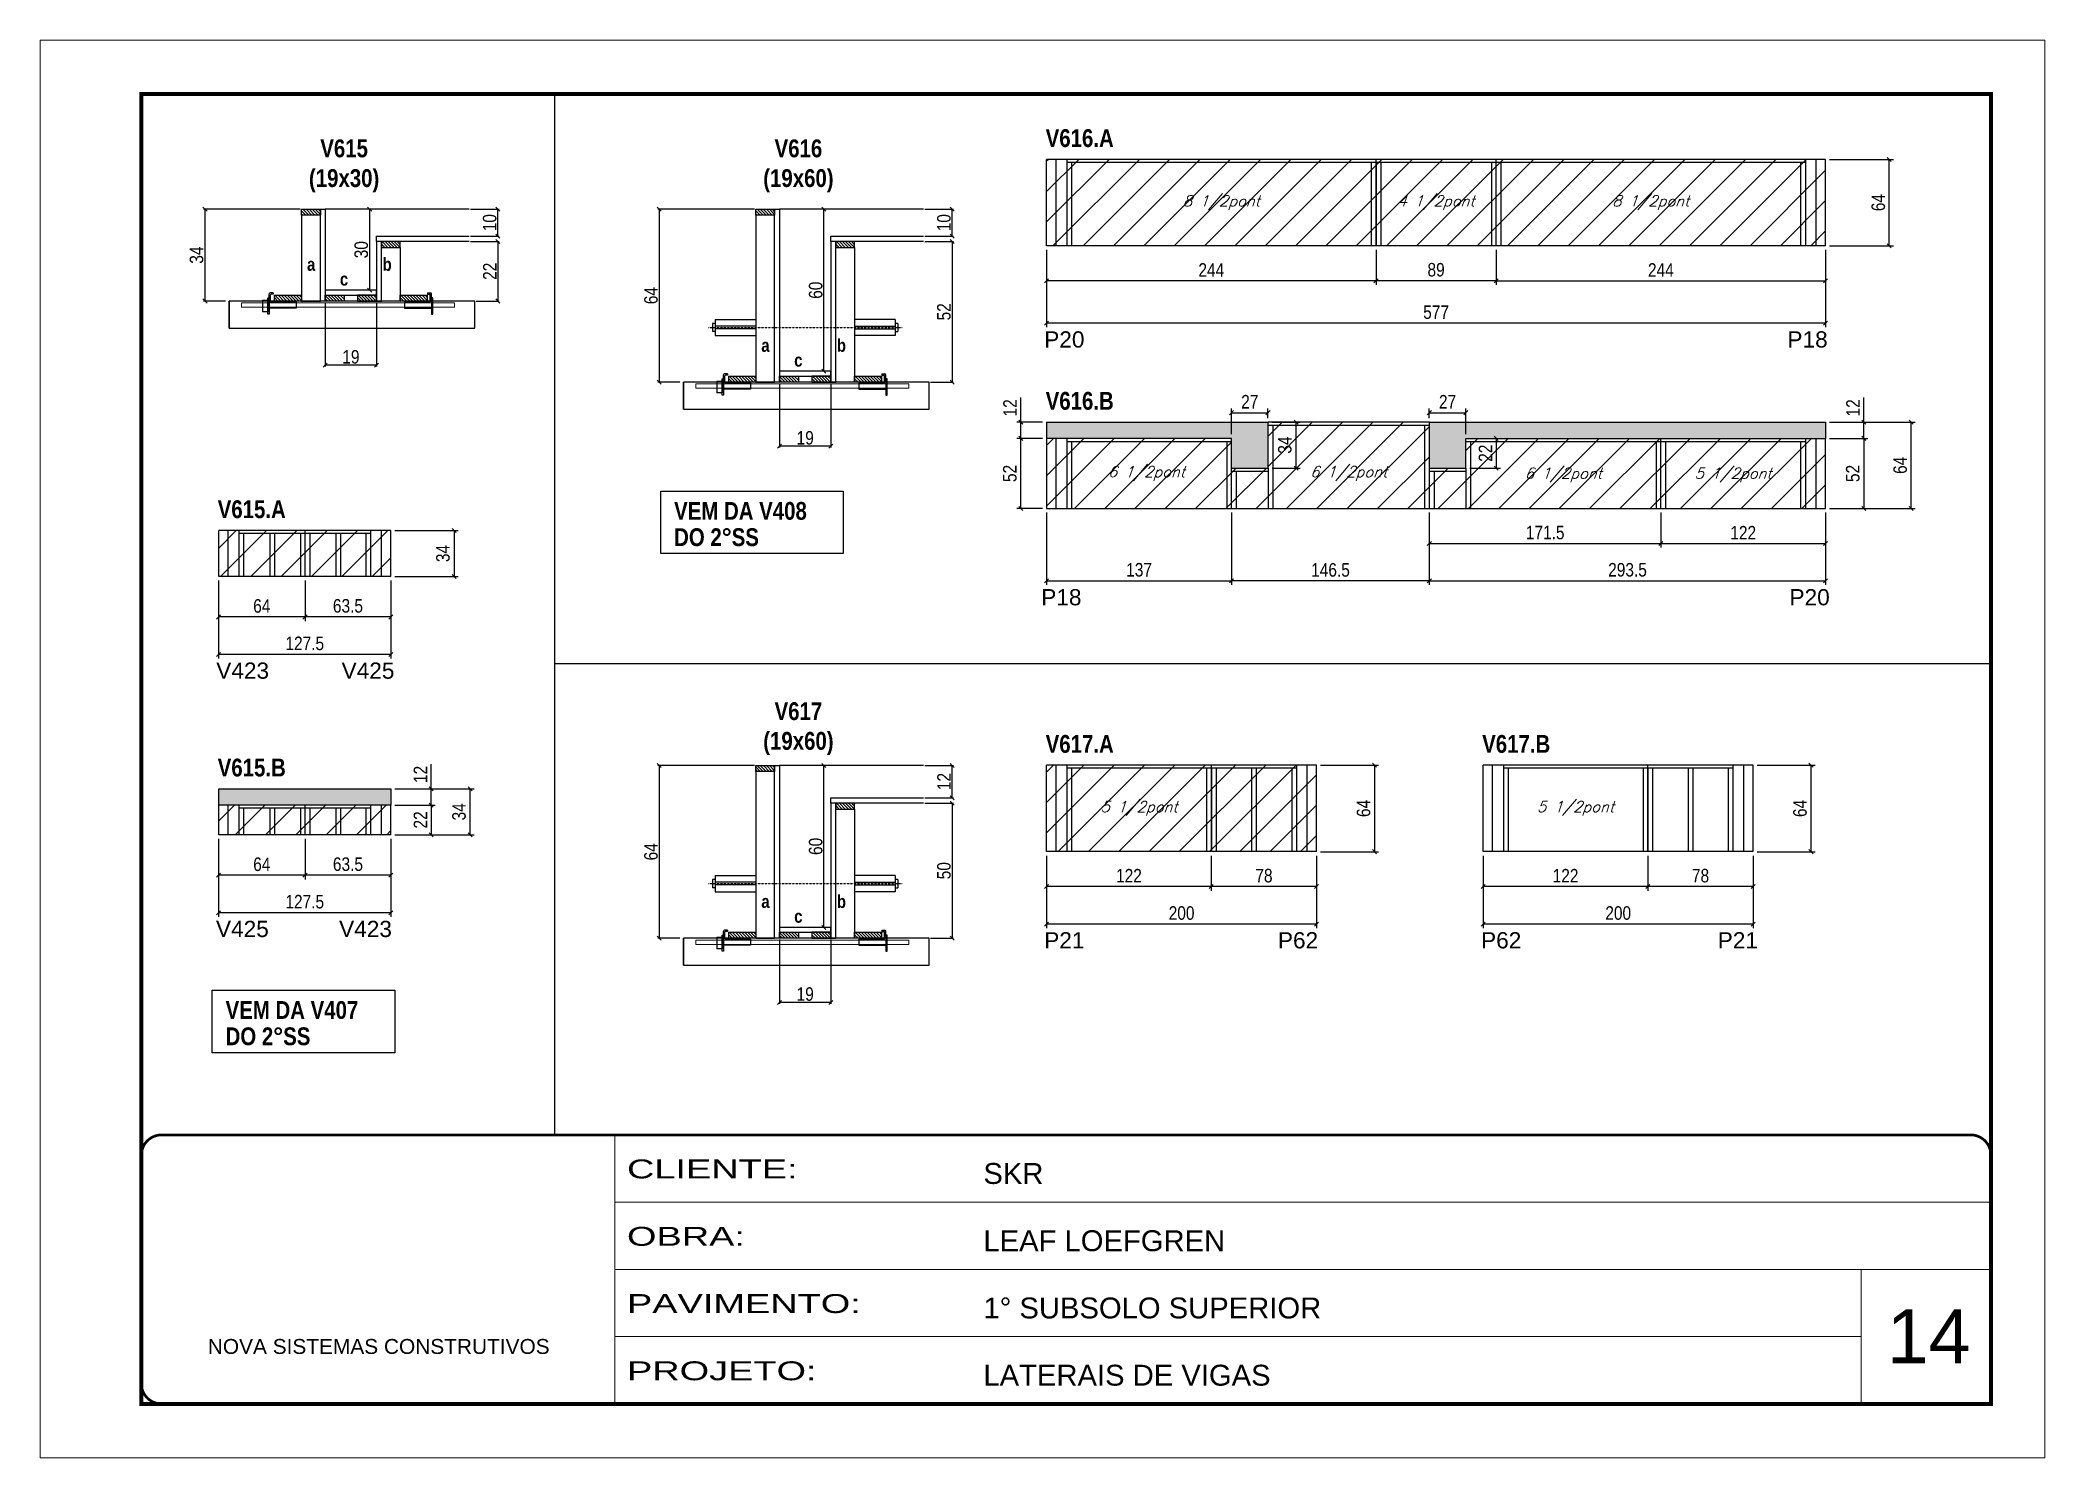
# Model space of a CAD drawing. Extents: x 3309 to 9590, y -2522 to 14608.
# Drawn here: x 4908 to 6393, y 10112 to 11162 of the extents above; entities that cross this region are included whole.
import ezdxf

# ---------------------------------------------------------------- set-up
doc = ezdxf.new("R2010")
doc.units = 0
for name, pattern in [('CONTINUO', [0]), ('DASHED', [0.75, 0.5, -0.25]), ('HIDDEN', [0.375, 0.25, -0.125])]:
    doc.linetypes.add(name, pattern=pattern)
for name, color, linetype in [('5', 5, 'Continuous'), ('barrote', 251, 'Continuous'), ('COTA', 241, 'Continuous'), ('detalhes', 4, 'Continuous'), ('NOMENCLATURA', 7, 'Continuous'), ('Painéis', 200, 'Continuous'), ('presilha', 1, 'Continuous'), ('SARR_2.2x10', 60, 'Continuous'), ('SARR_2.2x7', 40, 'Continuous'), ('SARR_3.5x7', 81, 'Continuous'), ('TENSOR', 3, 'Continuous'), ('texto', 7, 'Continuous')]:
    doc.layers.add(name, color=color, linetype=linetype)
for name, color, linetype, lineweight in [('CARIMBO', 255, 'Continuous', 9), ('CONCRETO', 251, 'Continuous', 25), ('Folhas', 255, 'Continuous', 9), ('Hachura', 251, 'Continuous', 9), ('SARRAFO DE PRESSAO', 251, 'DASHED', 9), ('SCO-___-LAJ', 2, 'Continuous', 0)]:
    doc.layers.add(name, color=color, linetype=linetype, lineweight=lineweight)
doc.styles.add('ARIAL', font='arial.ttf')
doc.styles.add('COTA TECNICA', font='techl___.ttf', dxfattribs={"height": 10})
doc.styles.add('COTA TECNICA 2X', font='techl___.ttf', dxfattribs={"height": 10})
doc.styles.add('Romans', font='romans.shx')
doc.styles.get("Standard").update_dxf_attribs({"font": 'arial.ttf'})
doc.styles.add('TECNICA', font='techb___.ttf', dxfattribs={"height": 10})
doc.styles.add('Tecnologia', font='')
doc.styles.get('Tecnologia').set_extended_font_data('Forgotten Futurist')
doc.dimstyles.new('PAINEL', dxfattribs={"dimtxt": 10, "dimasz": 3, "dimexe": 3, "dimexo": 3, "dimgap": 3, "dimtad": 1, "dimdec": 1, "dimzin": 12, "dimdsep": 46, "dimtxsty": 'COTA TECNICA', "dimblk1": 'OBLIQUE', "dimblk2": 'OBLIQUE', "dimsah": 1, "dimcen": 0.9, "dimclrd": 4, "dimclre": 4, "dimclrt": 240, "dimadec": 1, "dimazin": 3, "dimtfac": 1, "dimtdec": 1, "dimtmove": 0, "dimatfit": 3, "dimfxl": 1, "dimtolj": 1, "dimtzin": 12, "dimarcsym": 0})
doc.dimstyles.new('SECAO', dxfattribs={"dimscale": 0.333333, "dimtxt": 5, "dimasz": 9, "dimexe": 3, "dimexo": 3, "dimgap": 3, "dimtad": 1, "dimdec": 1, "dimlfac": 0.5, "dimzin": 12, "dimdsep": 46, "dimtxsty": 'COTA TECNICA 2X', "dimblk1": 'OBLIQUE', "dimblk2": 'OBLIQUE', "dimsah": 1, "dimcen": 0.9, "dimclrd": 4, "dimclre": 4, "dimclrt": 240, "dimadec": 1, "dimazin": 3, "dimtfac": 1, "dimtdec": 1, "dimtmove": 0, "dimatfit": 3, "dimfxl": 1, "dimtolj": 1, "dimtzin": 12, "dimarcsym": 0})
pattern_1 = [(135, (38354.6072, -112543.3136), (-1.122532015, -1.122532015), [])]
pattern_2 = [(135, (38691.1088, -112603.3136), (-1.122532015, -1.122532015), [])]
pattern_3 = [(50, (1598.5, 49.937), (5.46554, -0.4781726), [0.5715, -6.2865]), (355, (1598.5, 49.937), (-1.0573026, 5.7317054), [0.4572, -5.0292175]), (100.451445, (1598.9555, 49.8973), (4.4082374, 5.2535326), [0.4857003, -5.3427073]), (46.1842, (1598.5, 51.461), (8.1323712, -1.26127), [0.85725, -9.42975]), (96.63556, (1599.178, 51.356), (7.122124, 7.422784), [0.7285507, -8.014068]), (351.18415, (1598.5, 51.461), (7.122124, 7.422784), [0.685799, -7.543792]), (21, (1599.262, 51.08), (4.5484317, -3.067956), [0.5715, -6.2865]), (326, (1599.262, 51.08), (1.8540609, 5.525639), [0.4572, -5.0292]), (71.451445, (1599.641, 50.8245), (6.4024926, 2.457683), [0.4857003, -5.342698]), (37.5, (1598.5, 49.9372), (0.0926581, 2.53665117), [0, -4.96824, 0, -5.1054, 0, -5.04825]), (7.5, (1598.5, 49.9372), (2.0045899, 3.00541724), [0, -2.91084, 0, -4.85394, 0, -1.92405]), (327.5, (1596.8007, 49.9372), (4.06771786, -0.17186232), [0, -1.905, 0, -5.9436, 0, -7.8867]), (317.5, (1596.0387, 49.9372), (4.4438754, 0.7627947), [0, -2.4765, 0, -3.94716, 0, -5.6007])]
pattern_4 = [(135, (38691.1088, -113015.1866), (-1.122532015, -1.122532015), [])]

msp = doc.modelspace()

# ---------------------------------------------------------------- texts
at = {"layer": '5', "linetype": 'Continuous'}
for s, rotation, p in [('P20', 0.00004, (5651.64, 10934.46)), ('P18', 0.00004, (6202.15, 10934.46)), ('P18', 359.99996, (5649.44, 10743.55)), ('P20', 359.99996, (6203.68, 10743.55)), ('V423', 0.00004, (5038.35, 10689.18)), ('V425', 0.00004, (5131.2, 10689.18)), ('V425', 359.99996, (5038.14, 10497.88)), ('V423', 359.99996, (5129.34, 10497.88)), ('P21', 0.00004, (5651.64, 10489.48)), ('P62', 0.00004, (5824.73, 10489.48)), ('P62', 359.99996, (5975.22, 10489.48)), ('P21', 359.99996, (6150.51, 10489.48))]:
    msp.add_text(s, height=12, rotation=rotation, dxfattribs=at).set_placement(p)
at = {"layer": 'CARIMBO', "style": 'ARIAL'}
msp.add_text('14', height=40, dxfattribs=at).set_placement((6275.73, 10182.28))
at = {"layer": 'detalhes', "style": 'TECNICA'}
for s, p in [('a', (5105.59, 10991.29)), ('b', (5161.57, 10991.28)), ('c', (5129.96, 10980.33)), ('a', (5442.1, 10931.29)), ('b', (5498.07, 10931.28)), ('c', (5466.46, 10920.33)), ('b', (5498.07, 10519.41)), ('a', (5442.1, 10519.42)), ('c', (5466.46, 10508.45))]:
    msp.add_text(s, height=9.6, dxfattribs=at).set_placement(p)
at = {"layer": 'NOMENCLATURA', "style": 'TECNICA'}
for s, p in [('V616.A', (5652.72, 11082.96)), ('V616.B', (5652.72, 10888.37)), ('V615.A', (5039.43, 10808.1)), ('VEM DA V408', (5377.5, 10806.89)), ('DO 2°SS', (5377.5, 10787.42)), ('V617.A', (5652.72, 10634.3)), ('V617.B', (5976.04, 10634.3)), ('V615.B', (5039.43, 10616.79)), ('VEM DA V407', (5045.27, 10437.24)), ('DO 2°SS', (5045.27, 10417.77))]:
    msp.add_text(s, height=13.2, dxfattribs=at).set_placement(p)
at = {"layer": 'NOMENCLATURA', "char_height": 13.2, "attachment_point": 2, "style": 'TECNICA'}
for s, insert in [('V615\\P(19x30)', (5133.07, 11088.55)), ('V616\\P(19x60)', (5469.57, 11088.55)), ('V617\\P(19x60)', (5469.57, 10671.76))]:
    msp.add_mtext_dynamic_manual_height_columns(s, width=300.2766, gutter_width=1, heights=[0], dxfattribs=dict(at, insert=insert))
at = {"layer": 'texto', "color": 2, "char_height": 8, "attachment_point": 5, "style": 'Romans'}
for s, insert in [('{\\Q19;\\C256;8 1/2pont}', (5782.94, 11041.77)), ('{\\Q19;\\C256;4 1/2pont}', (5941.94, 11041.77)), ('{\\Q19;\\C256;8 1/2pont}', (6100.94, 11041.77)), ('{\\Q19;\\C256;6 1/2pont}', (5727.44, 10841.18)), ('{\\Q19;\\C256;6 1/2pont}', (5877.19, 10841.18)), ('{\\Q19;\\C256;6 1/2pont}', (6036.19, 10840.08)), ('{\\Q19;\\C256;5 1/2pont}', (6161.94, 10840.08)), ('{\\Q19;\\C256;5 1/2pont}', (5721.94, 10593.12)), ('{\\Q19;\\C256;5 1/2pont}', (6045.25, 10593.12))]:
    msp.add_mtext(s, dxfattribs=dict(at, insert=insert))

# ---------------------------------------------------------------- blocks, each defined once
blk = doc.blocks.new('9999999999')
at = {"color": 30, "linetype": 'CONTINUO'}
for p, q in [((98564.6, 34230.2), (98564.6, 34429.4)), ((98564.6, 34379.6), (99584, 34379.6)), ((98564.6, 34329.8), (99488, 34329.8)), ((99584, 34329.8), (99488, 34329.8)), ((99488, 34329.8), (99488, 34230.2)), ((98564.6, 34280), (99488, 34280))]:
    blk.add_line(p, q, dxfattribs=at)
at = {"color": 30, "linetype": 'CONTINUO', "const_width": 2}
blk.add_lwpolyline([(99584, 34230.2), (99584, 34414.4, 0.414214), (99569, 34429.4), (98229, 34429.4, 0.414214), (98214, 34414.4), (98214, 34245.2, 0.414214), (98229, 34230.2), (99584, 34230.2)], format="xyb", dxfattribs=at)
at = {"layer": 'Folhas'}
blk.add_lwpolyline([(98139, 34190.2), (99624, 34190.2), (99624, 35240.2), (98139, 35240.2)], close=True, dxfattribs=at)
at = {"layer": 'Folhas', "color": 30, "const_width": 3}
blk.add_lwpolyline([(98214, 34230.2), (99584, 34230.2), (99584, 35200.2), (98214, 35200.2)], close=True, dxfattribs=at)
at = {"color": 7, "linetype": 'Continuous', "ltscale": 5, "style": 'ARIAL'}
for s, height, p in [('SKR', 15.48, (98837.7, 34393.1)), ('LEAF LOEFGREN', 15.483, (98837.7, 34343.3)), ('1° SUBSOLO SUPERIOR', 15.483, (98837.7, 34293.5)), ('NOVA SISTEMAS CONSTRUTIVOS', 11.059, (98263.2, 34267.2)), ('LATERAIS DE VIGAS', 15.483, (98837.7, 34243.7))]:
    blk.add_text(s, height=height, dxfattribs=at).set_placement(p)
at = {"layer": 'Folhas', "color": 7, "style": 'Tecnologia', "width": 1.5}
for s, p in [('CLIENTE:', (98573.7, 34397.2)), ('OBRA:', (98573.7, 34347.3)), ('PAVIMENTO:', (98573.7, 34297.5)), ('PROJETO:', (98573.7, 34247.7))]:
    blk.add_text(s, height=14, dxfattribs=at).set_placement(p)
blk = doc.blocks.new('_Oblique')
at = {"color": 0, "linetype": 'ByBlock', "lineweight": -2}
blk.add_line((-0.5, -0.5), (0.5, 0.5), dxfattribs=at)
blk = doc.blocks.new('*D309')
at = {"layer": 'COTA', "color": 4, "lineweight": -2, "transparency": 16777216}
for p, q in [((5119.1, 10967.9), (5119.1, 10920.4)), ((5157.1, 10967.9), (5157.1, 10920.4)), ((5157.1, 10921.4), (5119.1, 10921.4))]:
    blk.add_line(p, q, dxfattribs=at)
at = {"layer": 'Defpoints', "color": 0, "transparency": 16777216}
for p in [(5119.1, 10968.9), (5157.1, 10968.9), (5119.1, 10921.4)]:
    blk.add_point(p, dxfattribs=at)
at = {"layer": 'COTA', "color": 4, "lineweight": -2, "transparency": 16777216, "xscale": 3, "yscale": 3, "zscale": 3, "rotation": 180}
blk.add_blockref('_Oblique', (5119.1, 10921.4), dxfattribs=at)
at = {"layer": 'COTA', "color": 4, "lineweight": -2, "transparency": 16777216, "xscale": 3, "yscale": 3, "zscale": 3}
blk.add_blockref('_Oblique', (5157.1, 10921.4), dxfattribs=at)
at = {"layer": 'COTA', "color": 240, "transparency": 16777216, "insert": (5138.1, 10927.5), "char_height": 10, "attachment_point": 5, "style": 'COTA TECNICA 2X'}
blk.add_mtext('\\A1;19', dxfattribs=at)
blk = doc.blocks.new('PRESILHA METÁLICA 1')
at = {"layer": 'presilha'}
for p, q in [((0, 13), (6, 13)), ((0, 13), (0, 0)), ((6, 0), (0, 0)), ((6, 15.5), (7.5, 15.5)), ((6, -2.5), (6, 15.5)), ((6, 13), (6, 0)), ((7.5, 10.6), (7.5, 19.9)), ((7.5, 15.5), (7.5, -2.5)), ((37.5, 4.1), (7.5, 4.1)), ((12, 21), (8.6, 21)), ((9, 11.6), (9, 18.9)), ((12, 19.5), (9.6, 19.5)), ((37.5, 11), (9.6, 11)), ((12, 21), (12, 19.5)), ((37.5, 11), (37.5, 4.1)), ((7.5, -2.5), (6, -2.5))]:
    blk.add_line(p, q, dxfattribs=at)
for centre, radius, start, end in [((8.6, 19.9), 1.14, 90, 180), ((9.6, 18.9), 0.57, 90, 180), ((9.6, 11.6), 0.57, 180, 270)]:
    blk.add_arc(centre, radius, start, end, dxfattribs=at)
blk = doc.blocks.new('PRESILHA METÁLICA 2')
at = {"layer": 'presilha'}
for p, q in [((-5.2, 23.5), (-5.2, 22)), ((-5.2, 23.5), (-1.9, 23.5)), ((-0.8, 14.6), (-0.8, 22.4)), ((-30.8, 13.5), (-30.8, 6.6)), ((-30.8, 13.5), (-2.8, 13.5)), ((-30.8, 6.6), (-0.8, 6.6)), ((-5.2, 22), (-2.8, 22)), ((-2.2, 14.1), (-2.2, 21.4)), ((0.8, 18), (-0.8, 18)), ((-0.8, 18), (-0.8, 0)), ((-0.8, 0), (0.8, 0)), ((0.8, 0), (0.8, 18))]:
    blk.add_line(p, q, dxfattribs=at)
for centre, radius, start, end in [((-1.9, 22.4), 1.14, 0, 90), ((-2.8, 21.4), 0.57, 0, 90), ((-2.8, 14.1), 0.57, 270, 0)]:
    blk.add_arc(centre, radius, start, end, dxfattribs=at)
blk = doc.blocks.new('*D310')
at = {"layer": 'COTA', "color": 4, "lineweight": -2, "transparency": 16777216}
for p, q in [((5100.5, 11036.9), (5029, 11036.9)), ((5030, 11036.9), (5030, 10968.9)), ((5045.3, 10968.9), (5029, 10968.9))]:
    blk.add_line(p, q, dxfattribs=at)
at = {"layer": 'Defpoints', "color": 0, "transparency": 16777216}
for p in [(5101.5, 11036.9), (5030, 10968.9), (5046.3, 10968.9)]:
    blk.add_point(p, dxfattribs=at)
at = {"layer": 'COTA', "color": 4, "lineweight": -2, "transparency": 16777216, "xscale": 3, "yscale": 3, "zscale": 3}
for p, rotation in [((5030, 11036.9), 90), ((5030, 10968.9), 270)]:
    blk.add_blockref('_Oblique', p, dxfattribs=dict(at, rotation=rotation))
at = {"layer": 'COTA', "color": 240, "transparency": 16777216, "insert": (5023.8, 11002.9), "char_height": 10, "attachment_point": 5, "rotation": 90, "style": 'COTA TECNICA 2X'}
blk.add_mtext('\\A1;34', dxfattribs=at)
blk = doc.blocks.new('*D311')
at = {"layer": 'COTA', "color": 4, "lineweight": -2, "transparency": 16777216}
for p, q in [((5226.8, 11012.9), (5248, 11012.9)), ((5247, 11012.9), (5247, 10968.9)), ((5230.9, 10968.9), (5248, 10968.9))]:
    blk.add_line(p, q, dxfattribs=at)
at = {"layer": 'Defpoints', "color": 0, "transparency": 16777216}
for p in [(5225.8, 11012.9), (5229.9, 10968.9), (5247, 10968.9)]:
    blk.add_point(p, dxfattribs=at)
at = {"layer": 'COTA', "color": 4, "lineweight": -2, "transparency": 16777216, "xscale": 3, "yscale": 3, "zscale": 3}
for p, rotation in [((5247, 11012.9), 90), ((5247, 10968.9), 270)]:
    blk.add_blockref('_Oblique', p, dxfattribs=dict(at, rotation=rotation))
at = {"layer": 'COTA', "color": 240, "transparency": 16777216, "insert": (5241, 10990.9), "char_height": 10, "attachment_point": 5, "rotation": 90, "style": 'COTA TECNICA 2X'}
blk.add_mtext('\\A1;22', dxfattribs=at)
blk = doc.blocks.new('*D312')
at = {"layer": 'COTA', "color": 4, "lineweight": -2, "transparency": 16777216}
for p, q in [((5156.1, 11036.9), (5151, 11036.9)), ((5152, 10976.9), (5152, 11036.9)), ((5156.1, 10976.9), (5151, 10976.9))]:
    blk.add_line(p, q, dxfattribs=at)
at = {"layer": 'Defpoints', "color": 0, "transparency": 16777216}
for p in [(5152, 11036.9), (5157.1, 11036.9), (5157.1, 10976.9)]:
    blk.add_point(p, dxfattribs=at)
at = {"layer": 'COTA', "color": 4, "lineweight": -2, "transparency": 16777216, "xscale": 3, "yscale": 3, "zscale": 3}
for p, rotation in [((5152, 11036.9), 90), ((5152, 10976.9), 270)]:
    blk.add_blockref('_Oblique', p, dxfattribs=dict(at, rotation=rotation))
at = {"layer": 'COTA', "color": 240, "transparency": 16777216, "insert": (5145.8, 11006.9), "char_height": 10, "attachment_point": 5, "rotation": 90, "style": 'COTA TECNICA 2X'}
blk.add_mtext('\\A1;30', dxfattribs=at)
blk = doc.blocks.new('*D313')
at = {"layer": 'COTA', "color": 4, "lineweight": -2, "transparency": 16777216}
for p, q in [((5226.8, 11036.9), (5248, 11036.9)), ((5247, 11016.9), (5247, 11036.9)), ((5226.8, 11016.9), (5248, 11016.9))]:
    blk.add_line(p, q, dxfattribs=at)
at = {"layer": 'Defpoints', "color": 0, "transparency": 16777216}
for p in [(5225.8, 11036.9), (5247, 11036.9), (5225.8, 11016.9)]:
    blk.add_point(p, dxfattribs=at)
at = {"layer": 'COTA', "color": 4, "lineweight": -2, "transparency": 16777216, "xscale": 3, "yscale": 3, "zscale": 3}
for p, rotation in [((5247, 11036.9), 90), ((5247, 11016.9), 270)]:
    blk.add_blockref('_Oblique', p, dxfattribs=dict(at, rotation=rotation))
at = {"layer": 'COTA', "color": 240, "transparency": 16777216, "insert": (5240.9, 11026.9), "char_height": 10, "attachment_point": 5, "rotation": 90, "style": 'COTA TECNICA 2X'}
blk.add_mtext('\\A1;10', dxfattribs=at)
blk = doc.blocks.new('*D314')
at = {"layer": 'COTA', "color": 4, "linetype": 'ByBlock', "lineweight": -2, "transparency": 16777216}
for p, q in [((5104.1, 10761.9), (5104.1, 10731.9)), ((5167.6, 10761.9), (5167.6, 10731.9)), ((5167.6, 10734.9), (5104.1, 10734.9))]:
    blk.add_line(p, q, dxfattribs=at)
at = {"layer": 'Defpoints', "color": 0, "linetype": 'ByBlock', "transparency": 16777216}
for p in [(5104.1, 10764.9), (5167.6, 10764.9), (5104.1, 10734.9)]:
    blk.add_point(p, dxfattribs=at)
at = {"layer": 'COTA', "color": 4, "linetype": 'ByBlock', "lineweight": -2, "transparency": 16777216, "xscale": 3, "yscale": 3, "zscale": 3, "rotation": 180}
blk.add_blockref('_Oblique', (5104.1, 10734.9), dxfattribs=at)
at = {"layer": 'COTA', "color": 4, "linetype": 'ByBlock', "lineweight": -2, "transparency": 16777216, "xscale": 3, "yscale": 3, "zscale": 3}
blk.add_blockref('_Oblique', (5167.6, 10734.9), dxfattribs=at)
at = {"layer": 'COTA', "color": 240, "linetype": 'ByBlock', "transparency": 16777216, "insert": (5135.9, 10743.1), "char_height": 10, "attachment_point": 5, "style": 'COTA TECNICA'}
blk.add_mtext('\\A1;63.5', dxfattribs=at)
blk = doc.blocks.new('*D315')
at = {"layer": 'COTA', "color": 4, "linetype": 'ByBlock', "lineweight": -2, "transparency": 16777216}
for p, q in [((5040.1, 10761.9), (5040.1, 10731.9)), ((5104.1, 10761.9), (5104.1, 10731.9)), ((5104.1, 10734.9), (5040.1, 10734.9))]:
    blk.add_line(p, q, dxfattribs=at)
at = {"layer": 'Defpoints', "color": 0, "linetype": 'ByBlock', "transparency": 16777216}
for p in [(5040.1, 10764.9), (5104.1, 10764.9), (5040.1, 10734.9)]:
    blk.add_point(p, dxfattribs=at)
at = {"layer": 'COTA', "color": 4, "linetype": 'ByBlock', "lineweight": -2, "transparency": 16777216, "xscale": 3, "yscale": 3, "zscale": 3, "rotation": 180}
blk.add_blockref('_Oblique', (5040.1, 10734.9), dxfattribs=at)
at = {"layer": 'COTA', "color": 4, "linetype": 'ByBlock', "lineweight": -2, "transparency": 16777216, "xscale": 3, "yscale": 3, "zscale": 3}
blk.add_blockref('_Oblique', (5104.1, 10734.9), dxfattribs=at)
at = {"layer": 'COTA', "color": 240, "linetype": 'ByBlock', "transparency": 16777216, "insert": (5072.1, 10743), "char_height": 10, "attachment_point": 5, "style": 'COTA TECNICA'}
blk.add_mtext('\\A1;64', dxfattribs=at)
blk = doc.blocks.new('*D337')
at = {"layer": 'COTA', "color": 4, "linetype": 'ByBlock', "lineweight": -2, "transparency": 16777216}
for p, q in [((5040.1, 10761.9), (5040.1, 10704.2)), ((5167.6, 10761.9), (5167.6, 10704.2)), ((5167.6, 10707.2), (5040.1, 10707.2))]:
    blk.add_line(p, q, dxfattribs=at)
at = {"layer": 'Defpoints', "color": 0, "linetype": 'ByBlock', "transparency": 16777216}
for p in [(5040.1, 10764.9), (5167.6, 10764.9), (5040.1, 10707.2)]:
    blk.add_point(p, dxfattribs=at)
at = {"layer": 'COTA', "color": 4, "linetype": 'ByBlock', "lineweight": -2, "transparency": 16777216, "xscale": 3, "yscale": 3, "zscale": 3, "rotation": 180}
blk.add_blockref('_Oblique', (5040.1, 10707.2), dxfattribs=at)
at = {"layer": 'COTA', "color": 4, "linetype": 'ByBlock', "lineweight": -2, "transparency": 16777216, "xscale": 3, "yscale": 3, "zscale": 3}
blk.add_blockref('_Oblique', (5167.6, 10707.2), dxfattribs=at)
at = {"layer": 'COTA', "color": 240, "linetype": 'ByBlock', "transparency": 16777216, "insert": (5103.9, 10715.3), "char_height": 10, "attachment_point": 5, "style": 'COTA TECNICA'}
blk.add_mtext('\\A1;127.5', dxfattribs=at)
blk = doc.blocks.new('*D338')
at = {"layer": 'COTA', "color": 4, "lineweight": -2, "transparency": 16777216}
for p, q in [((5170.6, 10798.9), (5217.5, 10798.9)), ((5214.5, 10798.9), (5214.5, 10764.9)), ((5170.6, 10764.9), (5217.5, 10764.9))]:
    blk.add_line(p, q, dxfattribs=at)
at = {"layer": 'Defpoints', "color": 0, "transparency": 16777216}
for p in [(5167.6, 10798.9), (5167.6, 10764.9), (5214.5, 10764.9)]:
    blk.add_point(p, dxfattribs=at)
at = {"layer": 'COTA', "color": 4, "lineweight": -2, "transparency": 16777216, "xscale": 3, "yscale": 3, "zscale": 3}
for p, rotation in [((5214.5, 10798.9), 90), ((5214.5, 10764.9), 270)]:
    blk.add_blockref('_Oblique', p, dxfattribs=dict(at, rotation=rotation))
at = {"layer": 'COTA', "color": 240, "transparency": 16777216, "insert": (5206.3, 10781.9), "char_height": 10, "attachment_point": 5, "rotation": 90, "style": 'COTA TECNICA'}
blk.add_mtext('\\A1;34', dxfattribs=at)
blk = doc.blocks.new('*D316')
at = {"layer": 'COTA', "color": 4, "linetype": 'ByBlock', "lineweight": -2, "transparency": 16777216}
for p, q in [((5104.1, 10570.6), (5104.1, 10540.6)), ((5167.6, 10570.6), (5167.6, 10540.6)), ((5167.6, 10543.6), (5104.1, 10543.6))]:
    blk.add_line(p, q, dxfattribs=at)
at = {"layer": 'Defpoints', "color": 0, "linetype": 'ByBlock', "transparency": 16777216}
for p in [(5104.1, 10573.6), (5167.6, 10573.6), (5104.1, 10543.6)]:
    blk.add_point(p, dxfattribs=at)
at = {"layer": 'COTA', "color": 4, "linetype": 'ByBlock', "lineweight": -2, "transparency": 16777216, "xscale": 3, "yscale": 3, "zscale": 3, "rotation": 180}
blk.add_blockref('_Oblique', (5104.1, 10543.6), dxfattribs=at)
at = {"layer": 'COTA', "color": 4, "linetype": 'ByBlock', "lineweight": -2, "transparency": 16777216, "xscale": 3, "yscale": 3, "zscale": 3}
blk.add_blockref('_Oblique', (5167.6, 10543.6), dxfattribs=at)
at = {"layer": 'COTA', "color": 240, "linetype": 'ByBlock', "transparency": 16777216, "insert": (5135.9, 10551.8), "char_height": 10, "attachment_point": 5, "style": 'COTA TECNICA'}
blk.add_mtext('\\A1;63.5', dxfattribs=at)
blk = doc.blocks.new('*D317')
at = {"layer": 'COTA', "color": 4, "linetype": 'ByBlock', "lineweight": -2, "transparency": 16777216}
for p, q in [((5040.1, 10570.6), (5040.1, 10540.6)), ((5104.1, 10570.6), (5104.1, 10540.6)), ((5104.1, 10543.6), (5040.1, 10543.6))]:
    blk.add_line(p, q, dxfattribs=at)
at = {"layer": 'Defpoints', "color": 0, "linetype": 'ByBlock', "transparency": 16777216}
for p in [(5040.1, 10573.6), (5104.1, 10573.6), (5040.1, 10543.6)]:
    blk.add_point(p, dxfattribs=at)
at = {"layer": 'COTA', "color": 4, "linetype": 'ByBlock', "lineweight": -2, "transparency": 16777216, "xscale": 3, "yscale": 3, "zscale": 3, "rotation": 180}
blk.add_blockref('_Oblique', (5040.1, 10543.6), dxfattribs=at)
at = {"layer": 'COTA', "color": 4, "linetype": 'ByBlock', "lineweight": -2, "transparency": 16777216, "xscale": 3, "yscale": 3, "zscale": 3}
blk.add_blockref('_Oblique', (5104.1, 10543.6), dxfattribs=at)
at = {"layer": 'COTA', "color": 240, "linetype": 'ByBlock', "transparency": 16777216, "insert": (5072.1, 10551.7), "char_height": 10, "attachment_point": 5, "style": 'COTA TECNICA'}
blk.add_mtext('\\A1;64', dxfattribs=at)
blk = doc.blocks.new('*D339')
at = {"layer": 'COTA', "color": 4, "linetype": 'ByBlock', "lineweight": -2, "transparency": 16777216}
for p, q in [((5040.1, 10570.6), (5040.1, 10512.9)), ((5167.6, 10570.6), (5167.6, 10512.9)), ((5167.6, 10515.9), (5040.1, 10515.9))]:
    blk.add_line(p, q, dxfattribs=at)
at = {"layer": 'Defpoints', "color": 0, "linetype": 'ByBlock', "transparency": 16777216}
for p in [(5040.1, 10573.6), (5167.6, 10573.6), (5040.1, 10515.9)]:
    blk.add_point(p, dxfattribs=at)
at = {"layer": 'COTA', "color": 4, "linetype": 'ByBlock', "lineweight": -2, "transparency": 16777216, "xscale": 3, "yscale": 3, "zscale": 3, "rotation": 180}
blk.add_blockref('_Oblique', (5040.1, 10515.9), dxfattribs=at)
at = {"layer": 'COTA', "color": 4, "linetype": 'ByBlock', "lineweight": -2, "transparency": 16777216, "xscale": 3, "yscale": 3, "zscale": 3}
blk.add_blockref('_Oblique', (5167.6, 10515.9), dxfattribs=at)
at = {"layer": 'COTA', "color": 240, "linetype": 'ByBlock', "transparency": 16777216, "insert": (5103.9, 10524), "char_height": 10, "attachment_point": 5, "style": 'COTA TECNICA'}
blk.add_mtext('\\A1;127.5', dxfattribs=at)
blk = doc.blocks.new('*D340')
at = {"layer": 'COTA', "color": 4, "lineweight": -2, "transparency": 16777216}
for p, q in [((5170.6, 10595.6), (5200.6, 10595.6)), ((5197.6, 10595.6), (5197.6, 10573.6)), ((5170.6, 10573.6), (5200.6, 10573.6))]:
    blk.add_line(p, q, dxfattribs=at)
at = {"layer": 'Defpoints', "color": 0, "transparency": 16777216}
for p in [(5167.6, 10595.6), (5167.6, 10573.6), (5197.6, 10573.6)]:
    blk.add_point(p, dxfattribs=at)
at = {"layer": 'COTA', "color": 4, "lineweight": -2, "transparency": 16777216, "xscale": 3, "yscale": 3, "zscale": 3}
for p, rotation in [((5197.6, 10595.6), 90), ((5197.6, 10573.6), 270)]:
    blk.add_blockref('_Oblique', p, dxfattribs=dict(at, rotation=rotation))
at = {"layer": 'COTA', "color": 240, "transparency": 16777216, "insert": (5189.6, 10584.6), "char_height": 10, "attachment_point": 5, "rotation": 90, "style": 'COTA TECNICA'}
blk.add_mtext('\\A1;22', dxfattribs=at)
blk = doc.blocks.new('*D318')
at = {"layer": 'COTA', "color": 4, "linetype": 'ByBlock', "lineweight": -2, "transparency": 16777216}
for p, q in [((5897.4, 11006.8), (5897.4, 10980.9)), ((5986.4, 11006.8), (5986.4, 10980.9)), ((5986.4, 10983.9), (5897.4, 10983.9))]:
    blk.add_line(p, q, dxfattribs=at)
at = {"layer": 'Defpoints', "color": 0, "linetype": 'ByBlock', "transparency": 16777216}
for p in [(5897.4, 11009.8), (5986.4, 11009.8), (5897.4, 10983.9)]:
    blk.add_point(p, dxfattribs=at)
at = {"layer": 'COTA', "color": 4, "linetype": 'ByBlock', "lineweight": -2, "transparency": 16777216, "xscale": 3, "yscale": 3, "zscale": 3, "rotation": 180}
blk.add_blockref('_Oblique', (5897.4, 10983.9), dxfattribs=at)
at = {"layer": 'COTA', "color": 4, "linetype": 'ByBlock', "lineweight": -2, "transparency": 16777216, "xscale": 3, "yscale": 3, "zscale": 3}
blk.add_blockref('_Oblique', (5986.4, 10983.9), dxfattribs=at)
at = {"layer": 'COTA', "color": 240, "linetype": 'ByBlock', "transparency": 16777216, "insert": (5941.9, 10992), "char_height": 10, "attachment_point": 5, "style": 'COTA TECNICA'}
blk.add_mtext('\\A1;89', dxfattribs=at)
blk = doc.blocks.new('*D319')
at = {"layer": 'COTA', "color": 4, "linetype": 'ByBlock', "lineweight": -2, "transparency": 16777216}
for p, q in [((5653.4, 11006.8), (5653.4, 10980.9)), ((5897.4, 11006.8), (5897.4, 10980.9)), ((5897.4, 10983.9), (5653.4, 10983.9))]:
    blk.add_line(p, q, dxfattribs=at)
at = {"layer": 'Defpoints', "color": 0, "linetype": 'ByBlock', "transparency": 16777216}
for p in [(5653.4, 11009.8), (5897.4, 11009.8), (5653.4, 10983.9)]:
    blk.add_point(p, dxfattribs=at)
at = {"layer": 'COTA', "color": 4, "linetype": 'ByBlock', "lineweight": -2, "transparency": 16777216, "xscale": 3, "yscale": 3, "zscale": 3, "rotation": 180}
blk.add_blockref('_Oblique', (5653.4, 10983.9), dxfattribs=at)
at = {"layer": 'COTA', "color": 4, "linetype": 'ByBlock', "lineweight": -2, "transparency": 16777216, "xscale": 3, "yscale": 3, "zscale": 3}
blk.add_blockref('_Oblique', (5897.4, 10983.9), dxfattribs=at)
at = {"layer": 'COTA', "color": 240, "linetype": 'ByBlock', "transparency": 16777216, "insert": (5775.4, 10991.9), "char_height": 10, "attachment_point": 5, "style": 'COTA TECNICA'}
blk.add_mtext('\\A1;244', dxfattribs=at)
blk = doc.blocks.new('*D341')
at = {"layer": 'COTA', "color": 4, "linetype": 'ByBlock', "lineweight": -2, "transparency": 16777216}
for p, q in [((5653.4, 11006.8), (5653.4, 10949.5)), ((6230.4, 11006.8), (6230.4, 10949.5)), ((6230.4, 10952.5), (5653.4, 10952.5))]:
    blk.add_line(p, q, dxfattribs=at)
at = {"layer": 'Defpoints', "color": 0, "linetype": 'ByBlock', "transparency": 16777216}
for p in [(5653.4, 11009.8), (6230.4, 11009.8), (5653.4, 10952.5)]:
    blk.add_point(p, dxfattribs=at)
at = {"layer": 'COTA', "color": 4, "linetype": 'ByBlock', "lineweight": -2, "transparency": 16777216, "xscale": 3, "yscale": 3, "zscale": 3, "rotation": 180}
blk.add_blockref('_Oblique', (5653.4, 10952.5), dxfattribs=at)
at = {"layer": 'COTA', "color": 4, "linetype": 'ByBlock', "lineweight": -2, "transparency": 16777216, "xscale": 3, "yscale": 3, "zscale": 3}
blk.add_blockref('_Oblique', (6230.4, 10952.5), dxfattribs=at)
at = {"layer": 'COTA', "color": 240, "linetype": 'ByBlock', "transparency": 16777216, "insert": (5941.9, 10960.6), "char_height": 10, "attachment_point": 5, "style": 'COTA TECNICA'}
blk.add_mtext('\\A1;577', dxfattribs=at)
blk = doc.blocks.new('*D342')
at = {"layer": 'COTA', "color": 4, "lineweight": -2, "transparency": 16777216}
for p, q in [((5986.4, 11006.8), (5986.4, 10980.9)), ((6230.4, 11006.8), (6230.4, 10980.9)), ((5986.4, 10983.9), (6230.4, 10983.9))]:
    blk.add_line(p, q, dxfattribs=at)
at = {"layer": 'Defpoints', "color": 0, "transparency": 16777216}
for p in [(5986.4, 11009.8), (6230.4, 11009.8), (6230.4, 10983.9)]:
    blk.add_point(p, dxfattribs=at)
at = {"layer": 'COTA', "color": 4, "lineweight": -2, "transparency": 16777216, "xscale": 3, "yscale": 3, "zscale": 3, "rotation": 180}
blk.add_blockref('_Oblique', (5986.4, 10983.9), dxfattribs=at)
at = {"layer": 'COTA', "color": 4, "lineweight": -2, "transparency": 16777216, "xscale": 3, "yscale": 3, "zscale": 3}
blk.add_blockref('_Oblique', (6230.4, 10983.9), dxfattribs=at)
at = {"layer": 'COTA', "color": 240, "transparency": 16777216, "insert": (6108.4, 10991.9), "char_height": 10, "attachment_point": 5, "style": 'COTA TECNICA'}
blk.add_mtext('\\A1;244', dxfattribs=at)
blk = doc.blocks.new('*D343')
at = {"layer": 'COTA', "color": 4, "lineweight": -2, "transparency": 16777216}
for p, q in [((6233.4, 11073.8), (6280.6, 11073.8)), ((6277.6, 11009.8), (6277.6, 11073.8)), ((6233.4, 11009.8), (6280.6, 11009.8))]:
    blk.add_line(p, q, dxfattribs=at)
at = {"layer": 'Defpoints', "color": 0, "transparency": 16777216}
for p in [(6230.4, 11073.8), (6277.6, 11073.8), (6230.4, 11009.8)]:
    blk.add_point(p, dxfattribs=at)
at = {"layer": 'COTA', "color": 4, "lineweight": -2, "transparency": 16777216, "xscale": 3, "yscale": 3, "zscale": 3}
for p, rotation in [((6277.6, 11073.8), 90), ((6277.6, 11009.8), 270)]:
    blk.add_blockref('_Oblique', p, dxfattribs=dict(at, rotation=rotation))
at = {"layer": 'COTA', "color": 240, "transparency": 16777216, "insert": (6269.5, 11041.8), "char_height": 10, "attachment_point": 5, "rotation": 90, "style": 'COTA TECNICA'}
blk.add_mtext('\\A1;64', dxfattribs=at)
blk = doc.blocks.new('*D320')
at = {"layer": 'COTA', "color": 4, "lineweight": -2, "transparency": 16777216}
for p, q in [((5455.6, 10907.9), (5455.6, 10860.4)), ((5493.6, 10907.9), (5493.6, 10860.4)), ((5493.6, 10861.4), (5455.6, 10861.4))]:
    blk.add_line(p, q, dxfattribs=at)
at = {"layer": 'Defpoints', "color": 0, "transparency": 16777216}
for p in [(5455.6, 10908.9), (5493.6, 10908.9), (5455.6, 10861.4)]:
    blk.add_point(p, dxfattribs=at)
at = {"layer": 'COTA', "color": 4, "lineweight": -2, "transparency": 16777216, "xscale": 3, "yscale": 3, "zscale": 3, "rotation": 180}
blk.add_blockref('_Oblique', (5455.6, 10861.4), dxfattribs=at)
at = {"layer": 'COTA', "color": 4, "lineweight": -2, "transparency": 16777216, "xscale": 3, "yscale": 3, "zscale": 3}
blk.add_blockref('_Oblique', (5493.6, 10861.4), dxfattribs=at)
at = {"layer": 'COTA', "color": 240, "transparency": 16777216, "insert": (5474.6, 10867.5), "char_height": 10, "attachment_point": 5, "style": 'COTA TECNICA 2X'}
blk.add_mtext('\\A1;19', dxfattribs=at)
blk = doc.blocks.new('*D321')
at = {"layer": 'COTA', "color": 4, "lineweight": -2, "transparency": 16777216}
for p, q in [((5437, 11036.9), (5365.5, 11036.9)), ((5366.5, 11036.9), (5366.5, 10908.9)), ((5381.8, 10908.9), (5365.5, 10908.9))]:
    blk.add_line(p, q, dxfattribs=at)
at = {"layer": 'Defpoints', "color": 0, "transparency": 16777216}
for p in [(5438, 11036.9), (5366.5, 10908.9), (5382.8, 10908.9)]:
    blk.add_point(p, dxfattribs=at)
at = {"layer": 'COTA', "color": 4, "lineweight": -2, "transparency": 16777216, "xscale": 3, "yscale": 3, "zscale": 3}
for p, rotation in [((5366.5, 11036.9), 90), ((5366.5, 10908.9), 270)]:
    blk.add_blockref('_Oblique', p, dxfattribs=dict(at, rotation=rotation))
at = {"layer": 'COTA', "color": 240, "transparency": 16777216, "insert": (5360.4, 10972.9), "char_height": 10, "attachment_point": 5, "rotation": 90, "style": 'COTA TECNICA 2X'}
blk.add_mtext('\\A1;64', dxfattribs=at)
blk = doc.blocks.new('*D322')
at = {"layer": 'COTA', "color": 4, "lineweight": -2, "transparency": 16777216}
for p, q in [((5563.3, 11012.9), (5584.5, 11012.9)), ((5583.5, 11012.9), (5583.5, 10908.9)), ((5567.4, 10908.9), (5584.5, 10908.9))]:
    blk.add_line(p, q, dxfattribs=at)
at = {"layer": 'Defpoints', "color": 0, "transparency": 16777216}
for p in [(5562.3, 11012.9), (5566.4, 10908.9), (5583.5, 10908.9)]:
    blk.add_point(p, dxfattribs=at)
at = {"layer": 'COTA', "color": 4, "lineweight": -2, "transparency": 16777216, "xscale": 3, "yscale": 3, "zscale": 3}
for p, rotation in [((5583.5, 11012.9), 90), ((5583.5, 10908.9), 270)]:
    blk.add_blockref('_Oblique', p, dxfattribs=dict(at, rotation=rotation))
at = {"layer": 'COTA', "color": 240, "transparency": 16777216, "insert": (5577.4, 10960.9), "char_height": 10, "attachment_point": 5, "rotation": 90, "style": 'COTA TECNICA 2X'}
blk.add_mtext('\\A1;52', dxfattribs=at)
blk = doc.blocks.new('*D323')
at = {"layer": 'COTA', "color": 4, "lineweight": -2, "transparency": 16777216}
for p, q in [((5492.6, 11036.9), (5487.5, 11036.9)), ((5488.5, 10916.9), (5488.5, 11036.9)), ((5492.6, 10916.9), (5487.5, 10916.9))]:
    blk.add_line(p, q, dxfattribs=at)
at = {"layer": 'Defpoints', "color": 0, "transparency": 16777216}
for p in [(5488.5, 11036.9), (5493.6, 11036.9), (5493.6, 10916.9)]:
    blk.add_point(p, dxfattribs=at)
at = {"layer": 'COTA', "color": 4, "lineweight": -2, "transparency": 16777216, "xscale": 3, "yscale": 3, "zscale": 3}
for p, rotation in [((5488.5, 11036.9), 90), ((5488.5, 10916.9), 270)]:
    blk.add_blockref('_Oblique', p, dxfattribs=dict(at, rotation=rotation))
at = {"layer": 'COTA', "color": 240, "transparency": 16777216, "insert": (5482.4, 10976.9), "char_height": 10, "attachment_point": 5, "rotation": 90, "style": 'COTA TECNICA 2X'}
blk.add_mtext('\\A1;60', dxfattribs=at)
blk = doc.blocks.new('*D324')
at = {"layer": 'COTA', "color": 4, "lineweight": -2, "transparency": 16777216}
for p, q in [((5563.3, 11036.9), (5584.5, 11036.9)), ((5583.5, 11016.9), (5583.5, 11036.9)), ((5563.3, 11016.9), (5584.5, 11016.9))]:
    blk.add_line(p, q, dxfattribs=at)
at = {"layer": 'Defpoints', "color": 0, "transparency": 16777216}
for p in [(5562.3, 11036.9), (5583.5, 11036.9), (5562.3, 11016.9)]:
    blk.add_point(p, dxfattribs=at)
at = {"layer": 'COTA', "color": 4, "lineweight": -2, "transparency": 16777216, "xscale": 3, "yscale": 3, "zscale": 3}
for p, rotation in [((5583.5, 11036.9), 90), ((5583.5, 11016.9), 270)]:
    blk.add_blockref('_Oblique', p, dxfattribs=dict(at, rotation=rotation))
at = {"layer": 'COTA', "color": 240, "transparency": 16777216, "insert": (5577.4, 11026.9), "char_height": 10, "attachment_point": 5, "rotation": 90, "style": 'COTA TECNICA 2X'}
blk.add_mtext('\\A1;10', dxfattribs=at)
blk = doc.blocks.new('*D298')
at = {"layer": 'COTA', "color": 4, "linetype": 'ByBlock', "lineweight": -2, "transparency": 16777216}
for p, q in [((5936.9, 10812.2), (5936.9, 10786.3)), ((6108.4, 10812.2), (6108.4, 10786.3)), ((5936.9, 10789.3), (6108.4, 10789.3))]:
    blk.add_line(p, q, dxfattribs=at)
at = {"layer": 'Defpoints', "color": 0, "linetype": 'ByBlock', "transparency": 16777216}
for p in [(5936.9, 10815.2), (6108.4, 10815.2), (6108.4, 10789.3)]:
    blk.add_point(p, dxfattribs=at)
at = {"layer": 'COTA', "color": 4, "linetype": 'ByBlock', "lineweight": -2, "transparency": 16777216, "xscale": 3, "yscale": 3, "zscale": 3, "rotation": 180}
blk.add_blockref('_Oblique', (5936.9, 10789.3), dxfattribs=at)
at = {"layer": 'COTA', "color": 4, "linetype": 'ByBlock', "lineweight": -2, "transparency": 16777216, "xscale": 3, "yscale": 3, "zscale": 3}
blk.add_blockref('_Oblique', (6108.4, 10789.3), dxfattribs=at)
at = {"layer": 'COTA', "color": 240, "linetype": 'ByBlock', "transparency": 16777216, "insert": (6022.7, 10797.4), "char_height": 10, "attachment_point": 5, "style": 'COTA TECNICA'}
blk.add_mtext('\\A1;171.5', dxfattribs=at)
blk = doc.blocks.new('*D299')
at = {"layer": 'COTA', "color": 4, "linetype": 'ByBlock', "lineweight": -2, "transparency": 16777216}
for p, q in [((6108.4, 10812.2), (6108.4, 10786.3)), ((6230.4, 10812.2), (6230.4, 10786.3)), ((6108.4, 10789.3), (6230.4, 10789.3))]:
    blk.add_line(p, q, dxfattribs=at)
at = {"layer": 'Defpoints', "color": 0, "linetype": 'ByBlock', "transparency": 16777216}
for p in [(6108.4, 10815.2), (6230.4, 10815.2), (6230.4, 10789.3)]:
    blk.add_point(p, dxfattribs=at)
at = {"layer": 'COTA', "color": 4, "linetype": 'ByBlock', "lineweight": -2, "transparency": 16777216, "xscale": 3, "yscale": 3, "zscale": 3, "rotation": 180}
blk.add_blockref('_Oblique', (6108.4, 10789.3), dxfattribs=at)
at = {"layer": 'COTA', "color": 4, "linetype": 'ByBlock', "lineweight": -2, "transparency": 16777216, "xscale": 3, "yscale": 3, "zscale": 3}
blk.add_blockref('_Oblique', (6230.4, 10789.3), dxfattribs=at)
at = {"layer": 'COTA', "color": 240, "linetype": 'ByBlock', "transparency": 16777216, "insert": (6169.4, 10797.3), "char_height": 10, "attachment_point": 5, "style": 'COTA TECNICA'}
blk.add_mtext('\\A1;122', dxfattribs=at)
blk = doc.blocks.new('*D325')
at = {"layer": 'COTA', "color": 4, "linetype": 'ByBlock', "lineweight": -2, "transparency": 16777216}
for p, q in [((5936.9, 10812.2), (5936.9, 10758.6)), ((6230.4, 10812.2), (6230.4, 10758.6)), ((5936.9, 10761.6), (6230.4, 10761.6))]:
    blk.add_line(p, q, dxfattribs=at)
at = {"layer": 'Defpoints', "color": 0, "linetype": 'ByBlock', "transparency": 16777216}
for p in [(5936.9, 10815.2), (6230.4, 10815.2), (6230.4, 10761.6)]:
    blk.add_point(p, dxfattribs=at)
at = {"layer": 'COTA', "color": 4, "linetype": 'ByBlock', "lineweight": -2, "transparency": 16777216, "xscale": 3, "yscale": 3, "zscale": 3, "rotation": 180}
blk.add_blockref('_Oblique', (5936.9, 10761.6), dxfattribs=at)
at = {"layer": 'COTA', "color": 4, "linetype": 'ByBlock', "lineweight": -2, "transparency": 16777216, "xscale": 3, "yscale": 3, "zscale": 3}
blk.add_blockref('_Oblique', (6230.4, 10761.6), dxfattribs=at)
at = {"layer": 'COTA', "color": 240, "linetype": 'ByBlock', "transparency": 16777216, "insert": (6083.7, 10769.8), "char_height": 10, "attachment_point": 5, "style": 'COTA TECNICA'}
blk.add_mtext('\\A1;293.5', dxfattribs=at)
blk = doc.blocks.new('*D326')
at = {"layer": 'COTA', "color": 4, "lineweight": -2, "transparency": 16777216}
for p, q in [((5790.4, 10812.2), (5790.4, 10758.6)), ((5936.9, 10812.2), (5936.9, 10758.6)), ((5936.9, 10761.6), (5790.4, 10761.6))]:
    blk.add_line(p, q, dxfattribs=at)
at = {"layer": 'Defpoints', "color": 0, "transparency": 16777216}
for p in [(5790.4, 10815.2), (5936.9, 10815.2), (5790.4, 10761.6)]:
    blk.add_point(p, dxfattribs=at)
at = {"layer": 'COTA', "color": 4, "lineweight": -2, "transparency": 16777216, "xscale": 3, "yscale": 3, "zscale": 3, "rotation": 180}
blk.add_blockref('_Oblique', (5790.4, 10761.6), dxfattribs=at)
at = {"layer": 'COTA', "color": 4, "lineweight": -2, "transparency": 16777216, "xscale": 3, "yscale": 3, "zscale": 3}
blk.add_blockref('_Oblique', (5936.9, 10761.6), dxfattribs=at)
at = {"layer": 'COTA', "color": 240, "transparency": 16777216, "insert": (5863.7, 10769.7), "char_height": 10, "attachment_point": 5, "style": 'COTA TECNICA'}
blk.add_mtext('\\A1;146.5', dxfattribs=at)
blk = doc.blocks.new('*D327')
at = {"layer": 'COTA', "color": 4, "lineweight": -2, "transparency": 16777216}
for p, q in [((5966.9, 10867.2), (5989.5, 10867.2)), ((5986.5, 10867.2), (5986.5, 10845.2)), ((5966.9, 10845.2), (5989.5, 10845.2))]:
    blk.add_line(p, q, dxfattribs=at)
at = {"layer": 'Defpoints', "color": 0, "transparency": 16777216}
for p in [(5963.9, 10867.2), (5963.9, 10845.2), (5986.5, 10845.2)]:
    blk.add_point(p, dxfattribs=at)
at = {"layer": 'COTA', "color": 4, "lineweight": -2, "transparency": 16777216, "xscale": 3, "yscale": 3, "zscale": 3}
for p, rotation in [((5986.5, 10867.2), 90), ((5986.5, 10845.2), 270)]:
    blk.add_blockref('_Oblique', p, dxfattribs=dict(at, rotation=rotation))
at = {"layer": 'COTA', "color": 240, "transparency": 16777216, "insert": (5978.5, 10856.2), "char_height": 10, "attachment_point": 5, "rotation": 90, "style": 'COTA TECNICA'}
blk.add_mtext('\\A1;22', dxfattribs=at)
blk = doc.blocks.new('*D300')
at = {"layer": 'COTA', "color": 4, "lineweight": -2, "transparency": 16777216}
for p, q in [((5650.4, 10867.2), (5631.3, 10867.2)), ((5634.3, 10815.2), (5634.3, 10867.2)), ((5650.4, 10815.2), (5631.3, 10815.2))]:
    blk.add_line(p, q, dxfattribs=at)
at = {"layer": 'Defpoints', "color": 0, "transparency": 16777216}
for p in [(5634.3, 10867.2), (5653.4, 10867.2), (5653.4, 10815.2)]:
    blk.add_point(p, dxfattribs=at)
at = {"layer": 'COTA', "color": 4, "lineweight": -2, "transparency": 16777216, "xscale": 3, "yscale": 3, "zscale": 3}
for p, rotation in [((5634.3, 10867.2), 90), ((5634.3, 10815.2), 270)]:
    blk.add_blockref('_Oblique', p, dxfattribs=dict(at, rotation=rotation))
at = {"layer": 'COTA', "color": 240, "transparency": 16777216, "insert": (5626.2, 10841.2), "char_height": 10, "attachment_point": 5, "rotation": 90, "style": 'COTA TECNICA'}
blk.add_mtext('\\A1;52', dxfattribs=at)
blk = doc.blocks.new('*D301')
at = {"layer": 'COTA', "color": 4, "lineweight": -2, "transparency": 16777216}
for p, q in [((5634.3, 10879.2), (5634.3, 10897.5)), ((5650.4, 10879.2), (5631.3, 10879.2)), ((5634.3, 10867.2), (5634.3, 10879.2)), ((5650.4, 10867.2), (5631.3, 10867.2))]:
    blk.add_line(p, q, dxfattribs=at)
at = {"layer": 'Defpoints', "color": 0, "transparency": 16777216}
for p in [(5634.3, 10879.2), (5653.4, 10879.2), (5653.4, 10867.2)]:
    blk.add_point(p, dxfattribs=at)
at = {"layer": 'COTA', "color": 4, "lineweight": -2, "transparency": 16777216, "xscale": 3, "yscale": 3, "zscale": 3}
for p, rotation in [((5634.3, 10879.2), 90), ((5634.3, 10867.2), 270)]:
    blk.add_blockref('_Oblique', p, dxfattribs=dict(at, rotation=rotation))
at = {"layer": 'COTA', "color": 240, "transparency": 16777216, "insert": (5626.3, 10889.8), "char_height": 10, "attachment_point": 5, "rotation": 90, "style": 'COTA TECNICA'}
blk.add_mtext('\\A1;12', dxfattribs=at)
blk = doc.blocks.new('*D328')
at = {"layer": 'COTA', "color": 4, "lineweight": -2, "transparency": 16777216}
for p, q in [((5653.4, 10812.2), (5653.4, 10758.6)), ((5790.4, 10812.2), (5790.4, 10758.6)), ((5653.4, 10761.6), (5790.4, 10761.6))]:
    blk.add_line(p, q, dxfattribs=at)
at = {"layer": 'Defpoints', "color": 0, "transparency": 16777216}
for p in [(5653.4, 10815.2), (5790.4, 10815.2), (5790.4, 10761.6)]:
    blk.add_point(p, dxfattribs=at)
at = {"layer": 'COTA', "color": 4, "lineweight": -2, "transparency": 16777216, "xscale": 3, "yscale": 3, "zscale": 3, "rotation": 180}
blk.add_blockref('_Oblique', (5653.4, 10761.6), dxfattribs=at)
at = {"layer": 'COTA', "color": 4, "lineweight": -2, "transparency": 16777216, "xscale": 3, "yscale": 3, "zscale": 3}
blk.add_blockref('_Oblique', (5790.4, 10761.6), dxfattribs=at)
at = {"layer": 'COTA', "color": 240, "transparency": 16777216, "insert": (5721.9, 10769.8), "char_height": 10, "attachment_point": 5, "style": 'COTA TECNICA'}
blk.add_mtext('\\A1;137', dxfattribs=at)
blk = doc.blocks.new('*D329')
at = {"layer": 'COTA', "color": 4, "lineweight": -2, "transparency": 16777216}
for p, q in [((5820.4, 10879.2), (5841.2, 10879.2)), ((5838.2, 10845.2), (5838.2, 10879.2)), ((5820.4, 10845.2), (5841.2, 10845.2))]:
    blk.add_line(p, q, dxfattribs=at)
at = {"layer": 'Defpoints', "color": 0, "transparency": 16777216}
for p in [(5817.4, 10879.2), (5838.2, 10879.2), (5817.4, 10845.2)]:
    blk.add_point(p, dxfattribs=at)
at = {"layer": 'COTA', "color": 4, "lineweight": -2, "transparency": 16777216, "xscale": 3, "yscale": 3, "zscale": 3}
for p, rotation in [((5838.2, 10879.2), 90), ((5838.2, 10845.2), 270)]:
    blk.add_blockref('_Oblique', p, dxfattribs=dict(at, rotation=rotation))
at = {"layer": 'COTA', "color": 240, "transparency": 16777216, "insert": (5829.9, 10862.2), "char_height": 10, "attachment_point": 5, "rotation": 90, "style": 'COTA TECNICA'}
blk.add_mtext('\\A1;34', dxfattribs=at)
blk = doc.blocks.new('*D330')
at = {"layer": 'COTA', "color": 4, "lineweight": -2, "transparency": 16777216}
for p, q in [((6233.4, 10867.2), (6261.7, 10867.2)), ((6258.7, 10867.2), (6258.7, 10815.2)), ((6233.4, 10815.2), (6261.7, 10815.2))]:
    blk.add_line(p, q, dxfattribs=at)
at = {"layer": 'Defpoints', "color": 0, "transparency": 16777216}
for p in [(6230.4, 10867.2), (6230.4, 10815.2), (6258.7, 10815.2)]:
    blk.add_point(p, dxfattribs=at)
at = {"layer": 'COTA', "color": 4, "lineweight": -2, "transparency": 16777216, "xscale": 3, "yscale": 3, "zscale": 3}
for p, rotation in [((6258.7, 10867.2), 90), ((6258.7, 10815.2), 270)]:
    blk.add_blockref('_Oblique', p, dxfattribs=dict(at, rotation=rotation))
at = {"layer": 'COTA', "color": 240, "transparency": 16777216, "insert": (6250.6, 10841.2), "char_height": 10, "attachment_point": 5, "rotation": 90, "style": 'COTA TECNICA'}
blk.add_mtext('\\A1;52', dxfattribs=at)
blk = doc.blocks.new('*D331')
at = {"layer": 'COTA', "color": 4, "lineweight": -2, "transparency": 16777216}
for p, q in [((6258.7, 10879.2), (6258.7, 10897.5)), ((6233.4, 10879.2), (6261.7, 10879.2)), ((6258.7, 10867.2), (6258.7, 10879.2)), ((6233.4, 10867.2), (6261.7, 10867.2))]:
    blk.add_line(p, q, dxfattribs=at)
at = {"layer": 'Defpoints', "color": 0, "transparency": 16777216}
for p in [(6230.4, 10879.2), (6258.7, 10879.2), (6230.4, 10867.2)]:
    blk.add_point(p, dxfattribs=at)
at = {"layer": 'COTA', "color": 4, "lineweight": -2, "transparency": 16777216, "xscale": 3, "yscale": 3, "zscale": 3}
for p, rotation in [((6258.7, 10879.2), 90), ((6258.7, 10867.2), 270)]:
    blk.add_blockref('_Oblique', p, dxfattribs=dict(at, rotation=rotation))
at = {"layer": 'COTA', "color": 240, "transparency": 16777216, "insert": (6250.7, 10889.8), "char_height": 10, "attachment_point": 5, "rotation": 90, "style": 'COTA TECNICA'}
blk.add_mtext('\\A1;12', dxfattribs=at)
blk = doc.blocks.new('*D332')
at = {"layer": 'COTA', "color": 4, "lineweight": -2, "transparency": 16777216}
for p, q in [((6233.4, 10879.2), (6296.8, 10879.2)), ((6293.8, 10815.2), (6293.8, 10879.2)), ((6233.4, 10815.2), (6296.8, 10815.2))]:
    blk.add_line(p, q, dxfattribs=at)
at = {"layer": 'Defpoints', "color": 0, "transparency": 16777216}
for p in [(6230.4, 10879.2), (6293.8, 10879.2), (6230.4, 10815.2)]:
    blk.add_point(p, dxfattribs=at)
at = {"layer": 'COTA', "color": 4, "lineweight": -2, "transparency": 16777216, "xscale": 3, "yscale": 3, "zscale": 3}
for p, rotation in [((6293.8, 10879.2), 90), ((6293.8, 10815.2), 270)]:
    blk.add_blockref('_Oblique', p, dxfattribs=dict(at, rotation=rotation))
at = {"layer": 'COTA', "color": 240, "transparency": 16777216, "insert": (6285.7, 10847.2), "char_height": 10, "attachment_point": 5, "rotation": 90, "style": 'COTA TECNICA'}
blk.add_mtext('\\A1;64', dxfattribs=at)
blk = doc.blocks.new('*D333')
at = {"layer": 'COTA', "color": 4, "lineweight": -2, "transparency": 16777216}
for p, q in [((5790.4, 10870.2), (5790.4, 10889.2)), ((5790.4, 10886.2), (5817.4, 10886.2)), ((5817.4, 10882.2), (5817.4, 10889.2))]:
    blk.add_line(p, q, dxfattribs=at)
at = {"layer": 'Defpoints', "color": 0, "transparency": 16777216}
for p in [(5817.4, 10886.2), (5817.4, 10879.2), (5790.4, 10867.2)]:
    blk.add_point(p, dxfattribs=at)
at = {"layer": 'COTA', "color": 4, "lineweight": -2, "transparency": 16777216, "xscale": 3, "yscale": 3, "zscale": 3, "rotation": 180}
blk.add_blockref('_Oblique', (5790.4, 10886.2), dxfattribs=at)
at = {"layer": 'COTA', "color": 4, "lineweight": -2, "transparency": 16777216, "xscale": 3, "yscale": 3, "zscale": 3}
blk.add_blockref('_Oblique', (5817.4, 10886.2), dxfattribs=at)
at = {"layer": 'COTA', "color": 240, "transparency": 16777216, "insert": (5803.9, 10894.3), "char_height": 10, "attachment_point": 5, "style": 'COTA TECNICA'}
blk.add_mtext('\\A1;27', dxfattribs=at)
blk = doc.blocks.new('*D334')
at = {"layer": 'COTA', "color": 4, "lineweight": -2, "transparency": 16777216}
for p, q in [((5936.9, 10882.2), (5936.9, 10889.2)), ((5936.9, 10886.2), (5963.9, 10886.2)), ((5963.9, 10870.2), (5963.9, 10889.2))]:
    blk.add_line(p, q, dxfattribs=at)
at = {"layer": 'Defpoints', "color": 0, "transparency": 16777216}
for p in [(5963.9, 10886.2), (5936.9, 10879.2), (5963.9, 10867.2)]:
    blk.add_point(p, dxfattribs=at)
at = {"layer": 'COTA', "color": 4, "lineweight": -2, "transparency": 16777216, "xscale": 3, "yscale": 3, "zscale": 3, "rotation": 180}
blk.add_blockref('_Oblique', (5936.9, 10886.2), dxfattribs=at)
at = {"layer": 'COTA', "color": 4, "lineweight": -2, "transparency": 16777216, "xscale": 3, "yscale": 3, "zscale": 3}
blk.add_blockref('_Oblique', (5963.9, 10886.2), dxfattribs=at)
at = {"layer": 'COTA', "color": 240, "transparency": 16777216, "insert": (5950.4, 10894.3), "char_height": 10, "attachment_point": 5, "style": 'COTA TECNICA'}
blk.add_mtext('\\A1;27', dxfattribs=at)
blk = doc.blocks.new('*D302')
at = {"layer": 'COTA', "color": 4, "linetype": 'ByBlock', "lineweight": -2, "transparency": 16777216}
for p, q in [((5775.4, 10558.1), (5775.4, 10532.2)), ((5853.4, 10558.1), (5853.4, 10532.2)), ((5853.4, 10535.2), (5775.4, 10535.2))]:
    blk.add_line(p, q, dxfattribs=at)
at = {"layer": 'Defpoints', "color": 0, "linetype": 'ByBlock', "transparency": 16777216}
for p in [(5775.4, 10561.1), (5853.4, 10561.1), (5775.4, 10535.2)]:
    blk.add_point(p, dxfattribs=at)
at = {"layer": 'COTA', "color": 4, "linetype": 'ByBlock', "lineweight": -2, "transparency": 16777216, "xscale": 3, "yscale": 3, "zscale": 3, "rotation": 180}
blk.add_blockref('_Oblique', (5775.4, 10535.2), dxfattribs=at)
at = {"layer": 'COTA', "color": 4, "linetype": 'ByBlock', "lineweight": -2, "transparency": 16777216, "xscale": 3, "yscale": 3, "zscale": 3}
blk.add_blockref('_Oblique', (5853.4, 10535.2), dxfattribs=at)
at = {"layer": 'COTA', "color": 240, "linetype": 'ByBlock', "transparency": 16777216, "insert": (5814.4, 10543.3), "char_height": 10, "attachment_point": 5, "style": 'COTA TECNICA'}
blk.add_mtext('\\A1;78', dxfattribs=at)
blk = doc.blocks.new('*D303')
at = {"layer": 'COTA', "color": 4, "linetype": 'ByBlock', "lineweight": -2, "transparency": 16777216}
for p, q in [((5653.4, 10558.1), (5653.4, 10532.2)), ((5775.4, 10558.1), (5775.4, 10532.2)), ((5775.4, 10535.2), (5653.4, 10535.2))]:
    blk.add_line(p, q, dxfattribs=at)
at = {"layer": 'Defpoints', "color": 0, "linetype": 'ByBlock', "transparency": 16777216}
for p in [(5653.4, 10561.1), (5775.4, 10561.1), (5653.4, 10535.2)]:
    blk.add_point(p, dxfattribs=at)
at = {"layer": 'COTA', "color": 4, "linetype": 'ByBlock', "lineweight": -2, "transparency": 16777216, "xscale": 3, "yscale": 3, "zscale": 3, "rotation": 180}
blk.add_blockref('_Oblique', (5653.4, 10535.2), dxfattribs=at)
at = {"layer": 'COTA', "color": 4, "linetype": 'ByBlock', "lineweight": -2, "transparency": 16777216, "xscale": 3, "yscale": 3, "zscale": 3}
blk.add_blockref('_Oblique', (5775.4, 10535.2), dxfattribs=at)
at = {"layer": 'COTA', "color": 240, "linetype": 'ByBlock', "transparency": 16777216, "insert": (5714.4, 10543.3), "char_height": 10, "attachment_point": 5, "style": 'COTA TECNICA'}
blk.add_mtext('\\A1;122', dxfattribs=at)
blk = doc.blocks.new('*D335')
at = {"layer": 'COTA', "color": 4, "linetype": 'ByBlock', "lineweight": -2, "transparency": 16777216}
for p, q in [((5653.4, 10558.1), (5653.4, 10504.5)), ((5853.4, 10558.1), (5853.4, 10504.5)), ((5853.4, 10507.5), (5653.4, 10507.5))]:
    blk.add_line(p, q, dxfattribs=at)
at = {"layer": 'Defpoints', "color": 0, "linetype": 'ByBlock', "transparency": 16777216}
for p in [(5653.4, 10561.1), (5853.4, 10561.1), (5653.4, 10507.5)]:
    blk.add_point(p, dxfattribs=at)
at = {"layer": 'COTA', "color": 4, "linetype": 'ByBlock', "lineweight": -2, "transparency": 16777216, "xscale": 3, "yscale": 3, "zscale": 3, "rotation": 180}
blk.add_blockref('_Oblique', (5653.4, 10507.5), dxfattribs=at)
at = {"layer": 'COTA', "color": 4, "linetype": 'ByBlock', "lineweight": -2, "transparency": 16777216, "xscale": 3, "yscale": 3, "zscale": 3}
blk.add_blockref('_Oblique', (5853.4, 10507.5), dxfattribs=at)
at = {"layer": 'COTA', "color": 240, "linetype": 'ByBlock', "transparency": 16777216, "insert": (5753.4, 10515.6), "char_height": 10, "attachment_point": 5, "style": 'COTA TECNICA'}
blk.add_mtext('\\A1;200', dxfattribs=at)
blk = doc.blocks.new('*D336')
at = {"layer": 'COTA', "color": 4, "lineweight": -2, "transparency": 16777216}
for p, q in [((5856.4, 10625.1), (5899.3, 10625.1)), ((5896.3, 10625.1), (5896.3, 10561.1)), ((5856.4, 10561.1), (5899.3, 10561.1))]:
    blk.add_line(p, q, dxfattribs=at)
at = {"layer": 'Defpoints', "color": 0, "transparency": 16777216}
for p in [(5853.4, 10625.1), (5853.4, 10561.1), (5896.3, 10561.1)]:
    blk.add_point(p, dxfattribs=at)
at = {"layer": 'COTA', "color": 4, "lineweight": -2, "transparency": 16777216, "xscale": 3, "yscale": 3, "zscale": 3}
for p, rotation in [((5896.3, 10625.1), 90), ((5896.3, 10561.1), 270)]:
    blk.add_blockref('_Oblique', p, dxfattribs=dict(at, rotation=rotation))
at = {"layer": 'COTA', "color": 240, "transparency": 16777216, "insert": (5888.2, 10593.1), "char_height": 10, "attachment_point": 5, "rotation": 90, "style": 'COTA TECNICA'}
blk.add_mtext('\\A1;64', dxfattribs=at)
blk = doc.blocks.new('*D304')
at = {"layer": 'COTA', "color": 4, "lineweight": -2, "transparency": 16777216}
for p, q in [((5455.6, 10496), (5455.6, 10448.5)), ((5493.6, 10496), (5493.6, 10448.5)), ((5493.6, 10449.5), (5455.6, 10449.5))]:
    blk.add_line(p, q, dxfattribs=at)
at = {"layer": 'Defpoints', "color": 0, "transparency": 16777216}
for p in [(5455.6, 10497), (5493.6, 10497), (5455.6, 10449.5)]:
    blk.add_point(p, dxfattribs=at)
at = {"layer": 'COTA', "color": 4, "lineweight": -2, "transparency": 16777216, "xscale": 3, "yscale": 3, "zscale": 3, "rotation": 180}
blk.add_blockref('_Oblique', (5455.6, 10449.5), dxfattribs=at)
at = {"layer": 'COTA', "color": 4, "lineweight": -2, "transparency": 16777216, "xscale": 3, "yscale": 3, "zscale": 3}
blk.add_blockref('_Oblique', (5493.6, 10449.5), dxfattribs=at)
at = {"layer": 'COTA', "color": 240, "transparency": 16777216, "insert": (5474.6, 10455.6), "char_height": 10, "attachment_point": 5, "style": 'COTA TECNICA 2X'}
blk.add_mtext('\\A1;19', dxfattribs=at)
blk = doc.blocks.new('*D305')
at = {"layer": 'COTA', "color": 4, "lineweight": -2, "transparency": 16777216}
for p, q in [((5437, 10625), (5365.5, 10625)), ((5366.5, 10625), (5366.5, 10497)), ((5381.8, 10497), (5365.5, 10497))]:
    blk.add_line(p, q, dxfattribs=at)
at = {"layer": 'Defpoints', "color": 0, "transparency": 16777216}
for p in [(5438, 10625), (5366.5, 10497), (5382.8, 10497)]:
    blk.add_point(p, dxfattribs=at)
at = {"layer": 'COTA', "color": 4, "lineweight": -2, "transparency": 16777216, "xscale": 3, "yscale": 3, "zscale": 3}
for p, rotation in [((5366.5, 10625), 90), ((5366.5, 10497), 270)]:
    blk.add_blockref('_Oblique', p, dxfattribs=dict(at, rotation=rotation))
at = {"layer": 'COTA', "color": 240, "transparency": 16777216, "insert": (5360.4, 10561), "char_height": 10, "attachment_point": 5, "rotation": 90, "style": 'COTA TECNICA 2X'}
blk.add_mtext('\\A1;64', dxfattribs=at)
blk = doc.blocks.new('*D306')
at = {"layer": 'COTA', "color": 4, "lineweight": -2, "transparency": 16777216}
for p, q in [((5563.3, 10597), (5584.5, 10597)), ((5583.5, 10597), (5583.5, 10497)), ((5567.4, 10497), (5584.5, 10497))]:
    blk.add_line(p, q, dxfattribs=at)
at = {"layer": 'Defpoints', "color": 0, "transparency": 16777216}
for p in [(5562.3, 10597), (5566.4, 10497), (5583.5, 10497)]:
    blk.add_point(p, dxfattribs=at)
at = {"layer": 'COTA', "color": 4, "lineweight": -2, "transparency": 16777216, "xscale": 3, "yscale": 3, "zscale": 3}
for p, rotation in [((5583.5, 10597), 90), ((5583.5, 10497), 270)]:
    blk.add_blockref('_Oblique', p, dxfattribs=dict(at, rotation=rotation))
at = {"layer": 'COTA', "color": 240, "transparency": 16777216, "insert": (5577.4, 10547), "char_height": 10, "attachment_point": 5, "rotation": 90, "style": 'COTA TECNICA 2X'}
blk.add_mtext('\\A1;50', dxfattribs=at)
blk = doc.blocks.new('*D307')
at = {"layer": 'COTA', "color": 4, "lineweight": -2, "transparency": 16777216}
for p, q in [((5492.6, 10625), (5487.5, 10625)), ((5488.5, 10505), (5488.5, 10625)), ((5492.6, 10505), (5487.5, 10505))]:
    blk.add_line(p, q, dxfattribs=at)
at = {"layer": 'Defpoints', "color": 0, "transparency": 16777216}
for p in [(5488.5, 10625), (5493.6, 10625), (5493.6, 10505)]:
    blk.add_point(p, dxfattribs=at)
at = {"layer": 'COTA', "color": 4, "lineweight": -2, "transparency": 16777216, "xscale": 3, "yscale": 3, "zscale": 3}
for p, rotation in [((5488.5, 10625), 90), ((5488.5, 10505), 270)]:
    blk.add_blockref('_Oblique', p, dxfattribs=dict(at, rotation=rotation))
at = {"layer": 'COTA', "color": 240, "transparency": 16777216, "insert": (5482.4, 10565), "char_height": 10, "attachment_point": 5, "rotation": 90, "style": 'COTA TECNICA 2X'}
blk.add_mtext('\\A1;60', dxfattribs=at)
blk = doc.blocks.new('*D308')
at = {"layer": 'COTA', "color": 4, "lineweight": -2, "transparency": 16777216}
for p, q in [((5563.3, 10625), (5584.5, 10625)), ((5583.5, 10601), (5583.5, 10625)), ((5563.3, 10601), (5584.5, 10601))]:
    blk.add_line(p, q, dxfattribs=at)
at = {"layer": 'Defpoints', "color": 0, "transparency": 16777216}
for p in [(5562.3, 10625), (5583.5, 10625), (5562.3, 10601)]:
    blk.add_point(p, dxfattribs=at)
at = {"layer": 'COTA', "color": 4, "lineweight": -2, "transparency": 16777216, "xscale": 3, "yscale": 3, "zscale": 3}
for p, rotation in [((5583.5, 10625), 90), ((5583.5, 10601), 270)]:
    blk.add_blockref('_Oblique', p, dxfattribs=dict(at, rotation=rotation))
at = {"layer": 'COTA', "color": 240, "transparency": 16777216, "insert": (5577.4, 10613), "char_height": 10, "attachment_point": 5, "rotation": 90, "style": 'COTA TECNICA 2X'}
blk.add_mtext('\\A1;12', dxfattribs=at)
blk = doc.blocks.new('*D344')
at = {"layer": 'COTA', "color": 4, "lineweight": -2, "transparency": 16777216}
for p, q in [((5197.6, 10607.6), (5197.6, 10625.9)), ((5170.6, 10607.6), (5200.6, 10607.6)), ((5197.6, 10595.6), (5197.6, 10607.6)), ((5170.6, 10595.6), (5200.6, 10595.6))]:
    blk.add_line(p, q, dxfattribs=at)
at = {"layer": 'Defpoints', "color": 0, "transparency": 16777216}
for p in [(5167.6, 10607.6), (5197.6, 10607.6), (5167.6, 10595.6)]:
    blk.add_point(p, dxfattribs=at)
at = {"layer": 'COTA', "color": 4, "lineweight": -2, "transparency": 16777216, "xscale": 3, "yscale": 3, "zscale": 3}
for p, rotation in [((5197.6, 10607.6), 90), ((5197.6, 10595.6), 270)]:
    blk.add_blockref('_Oblique', p, dxfattribs=dict(at, rotation=rotation))
at = {"layer": 'COTA', "color": 240, "transparency": 16777216, "insert": (5189.6, 10618.3), "char_height": 10, "attachment_point": 5, "rotation": 90, "style": 'COTA TECNICA'}
blk.add_mtext('\\A1;12', dxfattribs=at)
blk = doc.blocks.new('*D345')
at = {"layer": 'COTA', "color": 4, "lineweight": -2, "transparency": 16777216}
for p, q in [((5170.6, 10607.6), (5229.4, 10607.6)), ((5226.4, 10573.6), (5226.4, 10607.6)), ((5170.6, 10573.6), (5229.4, 10573.6))]:
    blk.add_line(p, q, dxfattribs=at)
at = {"layer": 'Defpoints', "color": 0, "transparency": 16777216}
for p in [(5167.6, 10607.6), (5226.4, 10607.6), (5167.6, 10573.6)]:
    blk.add_point(p, dxfattribs=at)
at = {"layer": 'COTA', "color": 4, "lineweight": -2, "transparency": 16777216, "xscale": 3, "yscale": 3, "zscale": 3}
for p, rotation in [((5226.4, 10607.6), 90), ((5226.4, 10573.6), 270)]:
    blk.add_blockref('_Oblique', p, dxfattribs=dict(at, rotation=rotation))
at = {"layer": 'COTA', "color": 240, "transparency": 16777216, "insert": (5218.2, 10590.6), "char_height": 10, "attachment_point": 5, "rotation": 90, "style": 'COTA TECNICA'}
blk.add_mtext('\\A1;34', dxfattribs=at)
blk = doc.blocks.new('*D346')
at = {"layer": 'COTA', "color": 4, "linetype": 'ByBlock', "lineweight": -2, "transparency": 16777216}
for p, q in [((6098.8, 10558.1), (6098.8, 10532.2)), ((6176.8, 10558.1), (6176.8, 10532.2)), ((6176.8, 10535.2), (6098.8, 10535.2))]:
    blk.add_line(p, q, dxfattribs=at)
at = {"layer": 'Defpoints', "color": 0, "linetype": 'ByBlock', "transparency": 16777216}
for p in [(6098.8, 10561.1), (6176.8, 10561.1), (6098.8, 10535.2)]:
    blk.add_point(p, dxfattribs=at)
at = {"layer": 'COTA', "color": 4, "linetype": 'ByBlock', "lineweight": -2, "transparency": 16777216, "xscale": 3, "yscale": 3, "zscale": 3, "rotation": 180}
blk.add_blockref('_Oblique', (6098.8, 10535.2), dxfattribs=at)
at = {"layer": 'COTA', "color": 4, "linetype": 'ByBlock', "lineweight": -2, "transparency": 16777216, "xscale": 3, "yscale": 3, "zscale": 3}
blk.add_blockref('_Oblique', (6176.8, 10535.2), dxfattribs=at)
at = {"layer": 'COTA', "color": 240, "linetype": 'ByBlock', "transparency": 16777216, "insert": (6137.8, 10543.3), "char_height": 10, "attachment_point": 5, "style": 'COTA TECNICA'}
blk.add_mtext('\\A1;78', dxfattribs=at)
blk = doc.blocks.new('*D347')
at = {"layer": 'COTA', "color": 4, "linetype": 'ByBlock', "lineweight": -2, "transparency": 16777216}
for p, q in [((5976.8, 10558.1), (5976.8, 10532.2)), ((6098.8, 10558.1), (6098.8, 10532.2)), ((6098.8, 10535.2), (5976.8, 10535.2))]:
    blk.add_line(p, q, dxfattribs=at)
at = {"layer": 'Defpoints', "color": 0, "linetype": 'ByBlock', "transparency": 16777216}
for p in [(5976.8, 10561.1), (6098.8, 10561.1), (5976.8, 10535.2)]:
    blk.add_point(p, dxfattribs=at)
at = {"layer": 'COTA', "color": 4, "linetype": 'ByBlock', "lineweight": -2, "transparency": 16777216, "xscale": 3, "yscale": 3, "zscale": 3, "rotation": 180}
blk.add_blockref('_Oblique', (5976.8, 10535.2), dxfattribs=at)
at = {"layer": 'COTA', "color": 4, "linetype": 'ByBlock', "lineweight": -2, "transparency": 16777216, "xscale": 3, "yscale": 3, "zscale": 3}
blk.add_blockref('_Oblique', (6098.8, 10535.2), dxfattribs=at)
at = {"layer": 'COTA', "color": 240, "linetype": 'ByBlock', "transparency": 16777216, "insert": (6037.8, 10543.3), "char_height": 10, "attachment_point": 5, "style": 'COTA TECNICA'}
blk.add_mtext('\\A1;122', dxfattribs=at)
blk = doc.blocks.new('*D348')
at = {"layer": 'COTA', "color": 4, "linetype": 'ByBlock', "lineweight": -2, "transparency": 16777216}
for p, q in [((5976.8, 10558.1), (5976.8, 10504.5)), ((6176.8, 10558.1), (6176.8, 10504.5)), ((6176.8, 10507.5), (5976.8, 10507.5))]:
    blk.add_line(p, q, dxfattribs=at)
at = {"layer": 'Defpoints', "color": 0, "linetype": 'ByBlock', "transparency": 16777216}
for p in [(5976.8, 10561.1), (6176.8, 10561.1), (5976.8, 10507.5)]:
    blk.add_point(p, dxfattribs=at)
at = {"layer": 'COTA', "color": 4, "linetype": 'ByBlock', "lineweight": -2, "transparency": 16777216, "xscale": 3, "yscale": 3, "zscale": 3, "rotation": 180}
blk.add_blockref('_Oblique', (5976.8, 10507.5), dxfattribs=at)
at = {"layer": 'COTA', "color": 4, "linetype": 'ByBlock', "lineweight": -2, "transparency": 16777216, "xscale": 3, "yscale": 3, "zscale": 3}
blk.add_blockref('_Oblique', (6176.8, 10507.5), dxfattribs=at)
at = {"layer": 'COTA', "color": 240, "linetype": 'ByBlock', "transparency": 16777216, "insert": (6076.8, 10515.6), "char_height": 10, "attachment_point": 5, "style": 'COTA TECNICA'}
blk.add_mtext('\\A1;200', dxfattribs=at)
blk = doc.blocks.new('*D349')
at = {"layer": 'COTA', "color": 4, "lineweight": -2, "transparency": 16777216}
for p, q in [((6179.8, 10625.1), (6222.6, 10625.1)), ((6219.6, 10625.1), (6219.6, 10561.1)), ((6179.8, 10561.1), (6222.6, 10561.1))]:
    blk.add_line(p, q, dxfattribs=at)
at = {"layer": 'Defpoints', "color": 0, "transparency": 16777216}
for p in [(6176.8, 10625.1), (6176.8, 10561.1), (6219.6, 10561.1)]:
    blk.add_point(p, dxfattribs=at)
at = {"layer": 'COTA', "color": 4, "lineweight": -2, "transparency": 16777216, "xscale": 3, "yscale": 3, "zscale": 3}
for p, rotation in [((6219.6, 10625.1), 90), ((6219.6, 10561.1), 270)]:
    blk.add_blockref('_Oblique', p, dxfattribs=dict(at, rotation=rotation))
at = {"layer": 'COTA', "color": 240, "transparency": 16777216, "insert": (6211.5, 10593.1), "char_height": 10, "attachment_point": 5, "rotation": 90, "style": 'COTA TECNICA'}
blk.add_mtext('\\A1;64', dxfattribs=at)

# ---------------------------------------------------------------- dimensions: what is measured, and where the dimension line sits
at = {"layer": 'COTA'}
for base, p1, p2, angle, dimstyle, picture, middle in [((6277.61, 11073.77), (6230.44, 11009.77), (6230.44, 11073.77), 90, 'PAINEL', '*D343', (6269.51, 11041.77)), ((5030.02, 10968.86), (5101.47, 11036.86), (5046.26, 10968.86), 90, 'SECAO', '*D310', (5023.8, 11002.86)), ((5152, 11036.86), (5157.07, 10976.86), (5157.07, 11036.86), 90, 'SECAO', '*D312', (5145.78, 11006.86)), ((5246.99, 11036.86), (5225.77, 11016.86), (5225.77, 11036.86), 90, 'SECAO', '*D313', (5240.88, 11026.86)), ((5366.52, 10908.86, 0), (5437.97, 11036.86), (5382.76, 10908.86, 0), 90, 'SECAO', '*D321', (5360.42, 10972.86, 0)), ((5488.5, 11036.86), (5493.57, 10916.86), (5493.57, 11036.86), 90, 'SECAO', '*D323', (5482.39, 10976.86)), ((5583.49, 11036.86), (5562.27, 11016.86), (5562.27, 11036.86), 90, 'SECAO', '*D324', (5577.39, 11026.86)), ((5246.99, 10968.86), (5225.77, 11012.86), (5229.88, 10968.86), 90, 'SECAO', '*D311', (5240.99, 10990.86)), ((5583.49, 10908.86, 0), (5562.27, 11012.86), (5566.38, 10908.86, 0), 90, 'SECAO', '*D322', (5577.38, 10960.86, 0)), ((5634.33, 10879.18), (5653.44, 10867.18), (5653.44, 10879.18), 90, 'PAINEL', '*D301', (5626.27, 10889.84)), ((6258.71, 10879.18), (6230.44, 10867.18), (6230.44, 10879.18), 90, 'PAINEL', '*D331', (6250.66, 10889.84)), ((5838.17, 10879.18), (5817.44, 10845.18), (5817.44, 10879.18), 90, 'PAINEL', '*D329', (5829.95, 10862.18)), ((6293.8, 10879.18), (6230.44, 10815.18), (6230.44, 10879.18), 90, 'PAINEL', '*D332', (6285.7, 10847.18)), ((5634.33, 10867.18), (5653.44, 10815.18), (5653.44, 10867.18), 90, 'PAINEL', '*D300', (5626.22, 10841.18)), ((5986.53, 10845.18), (5963.94, 10867.18), (5963.94, 10845.18), 90, 'PAINEL', '*D327', (5978.53, 10856.18)), ((6258.71, 10815.18), (6230.44, 10867.18), (6230.44, 10815.18), 90, 'PAINEL', '*D330', (6250.6, 10841.18)), ((5790.44, 10761.56), (5653.44, 10815.18), (5790.44, 10815.18), 180, 'PAINEL', '*D328', (5721.94, 10769.78)), ((5790.44, 10761.56), (5936.94, 10815.18), (5790.44, 10815.18), 180, 'PAINEL', '*D326', (5863.69, 10769.67)), ((5214.53, 10764.91), (5167.65, 10798.91), (5167.65, 10764.91), 90, 'PAINEL', '*D338', (5206.31, 10781.91)), ((5197.64, 10607.61), (5167.65, 10595.61), (5167.65, 10607.61), 90, 'PAINEL', '*D344', (5189.59, 10618.26)), ((5366.52, 10496.98, 0), (5437.97, 10624.98), (5382.76, 10496.98, 0), 90, 'SECAO', '*D305', (5360.42, 10560.98, 0)), ((5488.5, 10624.98), (5493.57, 10504.98), (5493.57, 10624.98), 90, 'SECAO', '*D307', (5482.39, 10564.98)), ((5583.49, 10624.98), (5562.27, 10600.98), (5562.27, 10624.98), 90, 'SECAO', '*D308', (5577.43, 10612.98)), ((5896.33, 10561.12), (5853.44, 10625.12), (5853.44, 10561.12), 90, 'PAINEL', '*D336', (5888.23, 10593.12)), ((6219.65, 10561.12), (6176.75, 10625.12), (6176.75, 10561.12), 90, 'PAINEL', '*D349', (6211.54, 10593.12)), ((5226.38, 10607.61), (5167.65, 10573.61), (5167.65, 10607.61), 90, 'PAINEL', '*D345', (5218.16, 10590.61)), ((5197.64, 10573.61), (5167.65, 10595.61), (5167.65, 10573.61), 90, 'PAINEL', '*D340', (5189.64, 10584.61)), ((5583.49, 10496.98, 0), (5562.27, 10596.98), (5566.38, 10496.98, 0), 90, 'SECAO', '*D306', (5577.38, 10546.98, 0))]:
    dim = msp.add_linear_dim(base=base, p1=p1, p2=p2, angle=angle, dimstyle=dimstyle, dxfattribs=at)
    dim.commit()
    dim.dimension.update_dxf_attribs({"geometry": picture, "text_midpoint": middle})
at = {"layer": 'COTA', "linetype": 'ByBlock'}
for base, p1, p2, picture, middle in [((5653.44, 10983.86), (5897.44, 11009.77), (5653.44, 11009.77), '*D319', (5775.44, 10991.93)), ((5040.15, 10734.9), (5104.15, 10764.91), (5040.15, 10764.91), '*D315', (5072.15, 10743)), ((5040.15, 10543.6), (5104.15, 10573.61), (5040.15, 10573.61), '*D317', (5072.15, 10551.7)), ((5653.44, 10535.2), (5775.44, 10561.12), (5653.44, 10561.12), '*D303', (5714.44, 10543.26)), ((5976.75, 10535.2), (6098.75, 10561.12), (5976.75, 10561.12), '*D347', (6037.75, 10543.26))]:
    dim = msp.add_linear_dim(base=base, p1=p1, p2=p2, angle=180, dimstyle='PAINEL', override={"dimtmove": 1}, dxfattribs=at)
    dim.commit()
    dim.dimension.update_dxf_attribs({"geometry": picture, "text_midpoint": middle})
for base, p1, p2, picture, middle in [((5653.44, 10952.47), (6230.44, 11009.77), (5653.44, 11009.77), '*D341', (5941.94, 10960.58)), ((5897.44, 10983.86), (5986.44, 11009.77), (5897.44, 11009.77), '*D318', (5941.94, 10991.96)), ((5040.15, 10707.19), (5167.65, 10764.91), (5040.15, 10764.91), '*D337', (5103.9, 10715.3)), ((5104.15, 10734.9), (5167.65, 10764.91), (5104.15, 10764.91), '*D314', (5135.9, 10743.12)), ((5040.15, 10515.89), (5167.65, 10573.61), (5040.15, 10573.61), '*D339', (5103.9, 10524)), ((5104.15, 10543.6), (5167.65, 10573.61), (5104.15, 10573.61), '*D316', (5135.9, 10551.82)), ((5653.44, 10507.49), (5853.44, 10561.12), (5653.44, 10561.12), '*D335', (5753.44, 10515.59)), ((5775.44, 10535.2), (5853.44, 10561.12), (5775.44, 10561.12), '*D302', (5814.44, 10543.3)), ((5976.75, 10507.49), (6176.75, 10561.12), (5976.75, 10561.12), '*D348', (6076.75, 10515.59)), ((6098.75, 10535.2), (6176.75, 10561.12), (6098.75, 10561.12), '*D346', (6137.75, 10543.3))]:
    dim = msp.add_linear_dim(base=base, p1=p1, p2=p2, angle=180, dimstyle='PAINEL', dxfattribs=at)
    dim.commit()
    dim.dimension.update_dxf_attribs({"geometry": picture, "text_midpoint": middle})
at = {"layer": 'COTA'}
for base, p1, p2, picture, middle in [((6230.44, 10983.86), (5986.44, 11009.77), (6230.44, 11009.77), '*D342', (6108.44, 10991.93)), ((5817.44, 10886.19), (5790.44, 10867.18), (5817.44, 10879.18), '*D333', (5803.94, 10894.26)), ((5963.94, 10886.19), (5936.94, 10879.18), (5963.94, 10867.18), '*D334', (5950.44, 10894.26))]:
    dim = msp.add_linear_dim(base=base, p1=p1, p2=p2, dimstyle='PAINEL', dxfattribs=at)
    dim.commit()
    dim.dimension.update_dxf_attribs({"geometry": picture, "text_midpoint": middle})
for base, p1, p2, picture, middle in [((5119.07, 10921.38), (5157.07, 10968.86), (5119.07, 10968.86), '*D309', (5138.07, 10921.38)), ((5455.57, 10861.38), (5493.57, 10908.86), (5455.57, 10908.86), '*D320', (5474.57, 10861.38)), ((5455.57, 10449.51), (5493.57, 10496.98), (5455.57, 10496.98), '*D304', (5474.57, 10449.51))]:
    dim = msp.add_linear_dim(base=base, p1=p1, p2=p2, angle=180, dimstyle='SECAO', dxfattribs=at)
    dim.commit()
    dim.dimension.update_dxf_attribs({"geometry": picture, "text_midpoint": middle, "dimtype": 160})
at = {"layer": 'COTA', "linetype": 'ByBlock'}
for base, p2, picture, middle in [((6108.44, 10789.27), (6108.44, 10815.18), '*D298', (6022.69, 10797.38)), ((6230.44, 10761.56), (6230.44, 10815.18), '*D325', (6083.69, 10769.81))]:
    dim = msp.add_linear_dim(base=base, p1=(5936.94, 10815.18), p2=p2, dimstyle='PAINEL', dxfattribs=at)
    dim.commit()
    dim.dimension.update_dxf_attribs({"geometry": picture, "text_midpoint": middle})
dim = msp.add_linear_dim(base=(6230.44, 10789.27), p1=(6108.44, 10815.18), p2=(6230.44, 10815.18), dimstyle='PAINEL', override={"dimtmove": 1}, dxfattribs=at)
dim.commit()
dim.dimension.update_dxf_attribs({"geometry": '*D299', "text_midpoint": (6169.44, 10797.33)})

# ---------------------------------------------------------------- hatches: boundary and pattern name
at = {"layer": 'COTA'}
h = msp.add_hatch(dxfattribs=at)
h.set_pattern_fill('AR-CONC', color=256, scale=0.03)
h.set_pattern_definition(pattern_3)
h.paths.add_polyline_path([(5817.44, 10879.18), (5653.44, 10879.18), (5653.44, 10867.18), (5790.44, 10867.18), (5790.44, 10845.18), (5817.44, 10845.18)])
h = msp.add_hatch(dxfattribs=at)
h.set_pattern_fill('AR-CONC', color=256, scale=0.03)
h.set_pattern_definition(pattern_3)
h.paths.add_polyline_path([(5936.94, 10845.18), (5963.94, 10845.18), (5963.94, 10867.18), (6230.44, 10867.18), (6230.44, 10879.18), (5936.94, 10879.18)])
h = msp.add_hatch(dxfattribs=at)
h.set_pattern_fill('AR-CONC', color=256, scale=0.03)
h.set_pattern_definition([(50, (1598.5, 0), (5.46554, -0.4781726), [0.5715, -6.2865]), (355, (1598.5, 0), (-1.0573026, 5.7317054), [0.4572, -5.0292175]), (100.451445, (1598.9555, -0.04), (4.4082374, 5.2535326), [0.4857003, -5.3427073]), (46.1842, (1598.5, 1.524), (8.1323712, -1.26127), [0.85725, -9.42975]), (96.63556, (1599.178, 1.419), (7.122124, 7.422784), [0.728551, -8.014068]), (351.18415, (1598.5, 1.524), (7.122124, 7.422784), [0.685799, -7.543792]), (21, (1599.262, 1.143), (4.5484317, -3.067956), [0.5715, -6.2865]), (326, (1599.262, 1.143), (1.8540609, 5.525639), [0.4572, -5.0292]), (71.451445, (1599.641, 0.8873), (6.4024926, 2.457683), [0.4857003, -5.342698]), (37.5, (1598.5, 0), (0.0926581, 2.53665117), [0, -4.96824, 0, -5.1054, 0, -5.04825]), (7.5, (1598.5, 0), (2.0045899, 3.00541724), [0, -2.91084, 0, -4.85394, 0, -1.92405]), (327.5, (1596.8007, 0), (4.06771786, -0.17186232), [0, -1.905, 0, -5.9436, 0, -7.8867]), (317.5, (1596.0387, 0), (4.4438754, 0.7627947), [0, -2.4765, 0, -3.94716, 0, -5.6007])])
h.paths.add_polyline_path([(5167.65, 10607.61), (5040.15, 10607.61), (5040.15, 10595.61), (5167.65, 10595.61)])
at = {"layer": 'Hachura', "linetype": 'ByBlock'}
h = msp.add_hatch(dxfattribs=at)
h.set_pattern_fill('ANSI31', color=256, scale=5)
h.set_pattern_definition([(45, (-1359.047, -1148.575), (-11.22532, 11.22532), [])])
h.paths.add_polyline_path([(5897.44, 11009.77), (5897.44, 11073.77), (5653.44, 11073.77), (5653.44, 11009.77)])
h.paths.add_polyline_path([(5986.44, 11009.77), (5986.44, 11073.77), (5897.44, 11073.77), (5897.44, 11009.77)])
h.paths.add_polyline_path([(6230.44, 11009.77), (6230.44, 11073.77), (5986.44, 11073.77), (5986.44, 11009.77)])
h = msp.add_hatch(dxfattribs=at)
h.set_pattern_fill('ANSI31', color=256, scale=5)
h.paths.add_polyline_path([(5790.44, 10867.18), (5653.44, 10867.18), (5653.44, 10815.18), (5790.44, 10815.18)])
h.paths.add_polyline_path([(5936.94, 10879.18), (5817.44, 10879.18), (5817.44, 10845.18), (5790.44, 10845.18), (5790.44, 10815.18), (5936.94, 10815.18)])
h.paths.add_polyline_path([(6108.44, 10867.18), (5963.94, 10867.18), (5963.94, 10845.18), (5936.94, 10845.18), (5936.94, 10815.18), (6108.44, 10815.18)])
h.paths.add_polyline_path([(6230.44, 10867.18), (6108.44, 10867.18), (6108.44, 10815.18), (6230.44, 10815.18)])
h = msp.add_hatch(dxfattribs=at)
h.set_pattern_fill('ANSI31', color=256, scale=5)
h.set_pattern_definition([(45, (-447.436, 0), (-11.22532, 11.22532), [])])
h.paths.add_polyline_path([(5104.15, 10798.91), (5040.15, 10798.91), (5040.15, 10764.91), (5104.15, 10764.91)])
h.paths.add_polyline_path([(5167.65, 10798.91), (5104.15, 10798.91), (5104.15, 10764.91), (5167.65, 10764.91)])
h.paths.add_polyline_path([(5167.65, 10595.61), (5104.15, 10595.61), (5104.15, 10573.61), (5167.65, 10573.61)])
h.paths.add_polyline_path([(5104.15, 10595.61), (5040.15, 10595.61), (5040.15, 10573.61), (5104.15, 10573.61)])
h = msp.add_hatch(dxfattribs=at)
h.set_pattern_fill('ANSI31', color=256, scale=5)
h.set_pattern_definition([(45, (-1359.914, -1197.79), (-11.22532, 11.22532), [])])
h.paths.add_polyline_path([(5775.44, 10625.12), (5653.44, 10625.12), (5653.44, 10561.12), (5775.44, 10561.12)])
h.paths.add_polyline_path([(5775.44, 10625.12), (5775.44, 10561.12), (5853.44, 10561.12), (5853.44, 10625.12)])
at = {"layer": 'SARR_2.2x10'}
h = msp.add_hatch(dxfattribs=at)
h.set_pattern_fill('ANSI31', color=256, scale=0.5, angle=90)
h.set_pattern_definition([(135, (38275.0072, -112543.3136), (-1.122532015, -1.122532015), [])])
h.paths.add_polyline_path([(5081.47, 10973.26), (5081.47, 10968.86), (5101.47, 10968.86), (5101.47, 10973.26)])
h = msp.add_hatch(dxfattribs=at)
h.set_pattern_fill('ANSI31', color=256, scale=0.5, angle=90)
h.set_pattern_definition([(135, (38368.2072, -112543.3136), (-1.122532015, -1.122532015), [])])
h.paths.add_polyline_path([(5174.67, 10973.26), (5174.67, 10968.86), (5194.67, 10968.86), (5194.67, 10973.26)])
h = msp.add_hatch(dxfattribs=at)
h.set_pattern_fill('ANSI31', color=256, scale=0.5, angle=90)
h.set_pattern_definition([(135, (38611.5088, -112603.3136), (-1.122532015, -1.122532015), [])])
h.paths.add_polyline_path([(5417.97, 10913.26), (5417.97, 10908.86), (5437.97, 10908.86), (5437.97, 10913.26)])
h = msp.add_hatch(dxfattribs=at)
h.set_pattern_fill('ANSI31', color=256, scale=0.5, angle=90)
h.set_pattern_definition([(135, (38704.7088, -112603.3136), (-1.122532015, -1.122532015), [])])
h.paths.add_polyline_path([(5511.17, 10913.26), (5511.17, 10908.86), (5531.17, 10908.86), (5531.17, 10913.26)])
h = msp.add_hatch(dxfattribs=at)
h.set_pattern_fill('ANSI31', color=256, scale=0.5, angle=90)
h.set_pattern_definition([(135, (38611.5088, -113015.1866), (-1.122532015, -1.122532015), [])])
h.paths.add_polyline_path([(5417.97, 10501.38), (5417.97, 10496.98), (5437.97, 10496.98), (5437.97, 10501.38)])
h = msp.add_hatch(dxfattribs=at)
h.set_pattern_fill('ANSI31', color=256, scale=0.5, angle=90)
h.set_pattern_definition([(135, (38704.7088, -113015.1866), (-1.122532015, -1.122532015), [])])
h.paths.add_polyline_path([(5511.17, 10501.38), (5511.17, 10496.98), (5531.17, 10496.98), (5531.17, 10501.38)])
at = {"layer": 'SARR_2.2x7'}
h = msp.add_hatch(dxfattribs=at)
h.set_pattern_fill('ANSI31', color=256, scale=0.5, angle=90)
h.set_pattern_definition([(135, (38289.0072, -112479.7136), (-1.122532015, -1.122532015), [])])
h.paths.add_polyline_path([(5115.47, 11036.86), (5115.47, 11032.46), (5101.47, 11032.46), (5101.47, 11036.86)])
h = msp.add_hatch(dxfattribs=at)
h.set_pattern_fill('ANSI31', color=256, scale=0.5, angle=90)
h.set_pattern_definition([(135, (38625.5088, -112479.7136), (-1.122532015, -1.122532015), [])])
h.paths.add_polyline_path([(5451.97, 11036.86), (5451.97, 11032.46), (5437.97, 11032.46), (5437.97, 11036.86)])
h = msp.add_hatch(dxfattribs=at)
h.set_pattern_fill('ANSI31', color=256, scale=0.5, angle=90)
h.set_pattern_definition([(135, (38269.0072, -112503.7136), (-1.122532015, -1.122532015), [])])
h.paths.add_polyline_path([(5160.67, 11012.86), (5160.67, 11008.46), (5174.67, 11008.46), (5174.67, 11012.86)])
h = msp.add_hatch(dxfattribs=at)
h.set_pattern_fill('ANSI31', color=256, scale=0.5, angle=90)
h.set_pattern_definition([(135, (38605.5088, -112503.7136), (-1.122532015, -1.122532015), [])])
h.paths.add_polyline_path([(5497.17, 11012.86), (5497.17, 11008.46), (5511.17, 11008.46), (5511.17, 11012.86)])
h = msp.add_hatch(dxfattribs=at)
h.set_pattern_fill('ANSI31', color=256, scale=0.5, angle=90)
h.set_pattern_definition(pattern_1)
h.paths.add_polyline_path([(5133.07, 10968.86), (5133.07, 10973.26), (5119.07, 10973.26), (5119.07, 10968.86)])
h = msp.add_hatch(dxfattribs=at)
h.set_pattern_fill('ANSI31', color=256, scale=0.5, angle=90)
h.set_pattern_definition(pattern_1)
h.paths.add_polyline_path([(5143.07, 10973.26), (5143.07, 10968.86), (5157.07, 10968.86), (5157.07, 10973.26)])
h = msp.add_hatch(dxfattribs=at)
h.set_pattern_fill('ANSI31', color=256, scale=0.5, angle=90)
h.set_pattern_definition(pattern_2)
h.paths.add_polyline_path([(5469.57, 10908.86), (5469.57, 10913.26), (5455.57, 10913.26), (5455.57, 10908.86)])
h = msp.add_hatch(dxfattribs=at)
h.set_pattern_fill('ANSI31', color=256, scale=0.5, angle=90)
h.set_pattern_definition(pattern_2)
h.paths.add_polyline_path([(5479.57, 10913.26), (5479.57, 10908.86), (5493.57, 10908.86), (5493.57, 10913.26)])
h = msp.add_hatch(dxfattribs=at)
h.set_pattern_fill('ANSI31', color=256, scale=0.5, angle=90)
h.set_pattern_definition([(135, (38625.5088, -112891.5866), (-1.122532015, -1.122532015), [])])
h.paths.add_polyline_path([(5451.97, 10624.98), (5451.97, 10620.58), (5437.97, 10620.58), (5437.97, 10624.98)])
h = msp.add_hatch(dxfattribs=at)
h.set_pattern_fill('ANSI31', color=256, scale=0.5, angle=90)
h.set_pattern_definition([(135, (38605.5088, -112919.5866), (-1.122532015, -1.122532015), [])])
h.paths.add_polyline_path([(5497.17, 10596.98), (5497.17, 10592.58), (5511.17, 10592.58), (5511.17, 10596.98)])
h = msp.add_hatch(dxfattribs=at)
h.set_pattern_fill('ANSI31', color=256, scale=0.5, angle=90)
h.set_pattern_definition(pattern_4)
h.paths.add_polyline_path([(5469.57, 10496.98), (5469.57, 10501.38), (5455.57, 10501.38), (5455.57, 10496.98)])
h = msp.add_hatch(dxfattribs=at)
h.set_pattern_fill('ANSI31', color=256, scale=0.5, angle=90)
h.set_pattern_definition(pattern_4)
h.paths.add_polyline_path([(5479.57, 10501.38), (5479.57, 10496.98), (5493.57, 10496.98), (5493.57, 10501.38)])

# ---------------------------------------------------------------- linework, layer by layer
at = {"ltscale": 3}
for p, q in [((5405.97, 10952.31), (5405.97, 10946.31)), ((5407.97, 10952.31), (5405.97, 10952.31)), ((5407.97, 10946.31), (5405.97, 10946.31)), ((5407.97, 10955.31), (5407.97, 10943.31)), ((5407.97, 10955.31), (5437.97, 10955.31)), ((5437.97, 10950.31), (5407.97, 10950.31)), ((5437.97, 10948.31), (5407.97, 10948.31)), ((5541.17, 10955.31), (5511.17, 10955.31)), ((5511.17, 10950.31), (5541.17, 10950.31)), ((5511.17, 10948.31), (5541.17, 10948.31)), ((5541.17, 10955.31), (5541.17, 10943.31)), ((5543.17, 10952.31), (5541.17, 10952.31)), ((5541.17, 10946.31), (5543.17, 10946.31)), ((5543.17, 10952.31), (5543.17, 10946.31)), ((5407.97, 10943.31), (5437.97, 10943.31)), ((5541.17, 10943.31), (5511.17, 10943.31)), ((5405.97, 10540.43), (5405.97, 10534.43)), ((5407.97, 10540.43), (5405.97, 10540.43)), ((5407.97, 10534.43), (5405.97, 10534.43)), ((5407.97, 10543.43), (5407.97, 10531.43)), ((5407.97, 10543.43), (5437.97, 10543.43)), ((5437.97, 10538.43), (5407.97, 10538.43)), ((5437.97, 10536.43), (5407.97, 10536.43)), ((5407.97, 10531.43), (5437.97, 10531.43)), ((5541.17, 10543.43), (5511.17, 10543.43)), ((5511.17, 10538.43), (5541.17, 10538.43)), ((5511.17, 10536.43), (5541.17, 10536.43)), ((5541.17, 10531.43), (5511.17, 10531.43)), ((5541.17, 10543.43), (5541.17, 10531.43)), ((5543.17, 10540.43), (5541.17, 10540.43)), ((5541.17, 10534.43), (5543.17, 10534.43)), ((5543.17, 10540.43), (5543.17, 10534.43))]:
    msp.add_line(p, q, dxfattribs=at)
at = {"layer": 'barrote', "elevation": 0}
msp.add_lwpolyline([(5048.01, 10948.86), (5229.93, 10948.86), (5229.93, 10968.86), (5048.01, 10968.86)], close=True, dxfattribs=at)
at = {"layer": 'barrote'}
for points in [[(5384.51, 10888.86), (5566.43, 10888.86), (5566.43, 10908.86), (5384.51, 10908.86)], [(5384.51, 10476.98), (5566.43, 10476.98), (5566.43, 10496.98), (5384.51, 10496.98)]]:
    msp.add_lwpolyline(points, close=True, dxfattribs=at)
at = {"layer": 'CONCRETO', "linetype": 'Continuous'}
for p, q in [((5225.77, 11036.86), (5119.07, 11036.86)), ((5562.27, 11036.86), (5455.57, 11036.86)), ((5562.27, 10624.98), (5455.57, 10624.98))]:
    msp.add_line(p, q, dxfattribs=at)
at = {"layer": 'COTA'}
for p, q in [((5288.98, 11122.13), (5288.98, 10351.38)), ((5653.44, 10879.18), (5653.44, 10867.18)), ((5653.44, 10879.18), (5817.44, 10879.18)), ((5936.94, 10879.18), (6230.44, 10879.18)), ((6230.44, 10879.18), (6230.44, 10867.18)), ((5817.44, 10845.18), (5817.44, 10815.18)), ((5963.94, 10845.18), (5963.94, 10815.18)), ((5288.98, 10700.34), (6352.87, 10700.34)), ((5040.15, 10595.61), (5040.15, 10607.61)), ((5040.15, 10607.61), (5167.65, 10607.61)), ((5167.65, 10607.61), (5167.65, 10595.61))]:
    msp.add_line(p, q, dxfattribs=at)
at = {"layer": 'detalhes', "color": 250}
for p, q in [((5048.01, 10948.86), (5048.01, 10968.86)), ((5384.51, 10888.86), (5384.51, 10908.86)), ((5384.51, 10476.98), (5384.51, 10496.98))]:
    msp.add_line(p, q, dxfattribs=at)
at = {"layer": 'NOMENCLATURA'}
for points in [[(5367.66, 10828.11), (5502.81, 10828.11), (5502.81, 10781.84), (5367.66, 10781.84)], [(5035.42, 10458.46), (5170.58, 10458.46), (5170.58, 10412.19), (5035.42, 10412.19)]]:
    msp.add_lwpolyline(points, close=True, dxfattribs=at)
at = {"layer": 'Painéis', "linetype": 'ByBlock'}
for p, q in [((6230.44, 11073.77), (5653.44, 11073.77)), ((5653.44, 11009.77), (5653.44, 11073.77)), ((5897.44, 11009.77), (5897.44, 11073.77)), ((5986.44, 11009.77), (5986.44, 11073.77)), ((6230.44, 11009.77), (6230.44, 11073.77)), ((6230.44, 11009.77), (5653.44, 11009.77)), ((5817.44, 10845.18), (5817.44, 10879.18)), ((5936.94, 10879.18), (5817.44, 10879.18)), ((5936.94, 10815.18), (5936.94, 10879.18)), ((5790.44, 10867.18), (5653.44, 10867.18)), ((5653.44, 10867.18), (5653.44, 10815.18)), ((5790.44, 10815.18), (5790.44, 10867.18)), ((5963.94, 10867.18), (6230.44, 10867.18)), ((5963.94, 10845.18), (5963.94, 10867.18)), ((6108.44, 10815.18), (6108.44, 10867.18)), ((6230.44, 10815.18), (6230.44, 10867.18)), ((5790.44, 10845.18), (5817.44, 10845.18)), ((5936.94, 10845.18), (5963.94, 10845.18)), ((5653.44, 10815.18), (6230.44, 10815.18)), ((5167.65, 10798.91), (5040.15, 10798.91)), ((5040.15, 10764.91), (5040.15, 10798.91)), ((5104.15, 10764.91), (5104.15, 10798.91)), ((5167.65, 10764.91), (5167.65, 10798.91)), ((5167.65, 10764.91), (5040.15, 10764.91)), ((5853.44, 10625.12), (5653.44, 10625.12)), ((5653.44, 10561.12), (5653.44, 10625.12)), ((5775.44, 10561.12), (5775.44, 10625.12)), ((5853.44, 10561.12), (5853.44, 10625.12)), ((6176.75, 10625.12), (5976.75, 10625.12)), ((5976.75, 10561.12), (5976.75, 10625.12)), ((6098.75, 10561.12), (6098.75, 10625.12)), ((6176.75, 10561.12), (6176.75, 10625.12)), ((5167.65, 10595.61), (5040.15, 10595.61)), ((5040.15, 10573.61), (5040.15, 10595.61)), ((5104.15, 10573.61), (5104.15, 10595.61)), ((5167.65, 10573.61), (5167.65, 10595.61)), ((5167.65, 10573.61), (5040.15, 10573.61)), ((5853.44, 10561.12), (5653.44, 10561.12)), ((6176.75, 10561.12), (5976.75, 10561.12))]:
    msp.add_line(p, q, dxfattribs=at)
at = {"layer": 'Painéis', "linetype": 'Continuous', "elevation": 0}
for points in [[(5115.47, 10968.86), (5115.47, 11036.86), (5119.07, 11036.86), (5119.07, 10968.86)], [(5160.67, 10968.86), (5160.67, 11012.86), (5157.07, 11012.86), (5157.07, 10968.86)], [(5157.07, 10976.86), (5119.07, 10976.86), (5119.07, 10973.26), (5157.07, 10973.26)]]:
    msp.add_lwpolyline(points, close=True, dxfattribs=at)
at = {"layer": 'Painéis', "linetype": 'Continuous'}
for points in [[(5451.97, 10908.86), (5451.97, 11036.86), (5455.57, 11036.86), (5455.57, 10908.86)], [(5497.17, 10908.86), (5497.17, 11012.86), (5493.57, 11012.86), (5493.57, 10908.86)], [(5493.57, 10916.86), (5455.57, 10916.86), (5455.57, 10913.26), (5493.57, 10913.26)], [(5451.97, 10496.98), (5451.97, 10624.98), (5455.57, 10624.98), (5455.57, 10496.98)], [(5497.17, 10496.98), (5497.17, 10596.98), (5493.57, 10596.98), (5493.57, 10496.98)], [(5493.57, 10504.98), (5455.57, 10504.98), (5455.57, 10501.38), (5493.57, 10501.38)]]:
    msp.add_lwpolyline(points, close=True, dxfattribs=at)
msp.add_lwpolyline([(5225.77, 11012.86), (5157.07, 11012.86), (5157.07, 11016.86), (5225.77, 11016.86)], dxfattribs=at)
at = {"layer": 'Painéis', "linetype": 'Continuous', "elevation": 0}
for points in [[(5562.27, 11012.86), (5493.57, 11012.86), (5493.57, 11016.86), (5562.27, 11016.86)], [(5562.27, 10596.98), (5493.57, 10596.98), (5493.57, 10600.98), (5562.27, 10600.98)]]:
    msp.add_lwpolyline(points, dxfattribs=at)
at = {"layer": 'SARR_2.2x10', "elevation": 0}
for points in [[(5081.47, 10973.26), (5101.47, 10973.26), (5101.47, 10968.86), (5081.47, 10968.86)], [(5174.67, 10973.26), (5194.67, 10973.26), (5194.67, 10968.86), (5174.67, 10968.86)]]:
    msp.add_lwpolyline(points, close=True, dxfattribs=at)
at = {"layer": 'SARR_2.2x10'}
for points in [[(5417.97, 10913.26), (5437.97, 10913.26), (5437.97, 10908.86), (5417.97, 10908.86)], [(5511.17, 10913.26), (5531.17, 10913.26), (5531.17, 10908.86), (5511.17, 10908.86)], [(5417.97, 10501.38), (5437.97, 10501.38), (5437.97, 10496.98), (5417.97, 10496.98)], [(5511.17, 10501.38), (5531.17, 10501.38), (5531.17, 10496.98), (5511.17, 10496.98)]]:
    msp.add_lwpolyline(points, close=True, dxfattribs=at)
at = {"layer": 'SARR_2.2x7', "linetype": 'Continuous'}
for p, q in [((5660.44, 11009.77), (5660.44, 11073.77)), ((5897.44, 11071.57), (5668.44, 11071.57)), ((5986.44, 11071.57), (5897.44, 11071.57)), ((6215.44, 11071.57), (5986.44, 11071.57)), ((6223.44, 11009.77), (6223.44, 11073.77)), ((5817.44, 10876.98), (5936.94, 10876.98)), ((5660.44, 10815.18), (5660.44, 10867.18)), ((5668.44, 10864.98), (5790.44, 10864.98)), ((5963.94, 10864.98), (6108.44, 10864.98)), ((6108.44, 10864.98), (6215.44, 10864.98)), ((6223.44, 10815.18), (6223.44, 10867.18)), ((5790.44, 10842.98), (5817.44, 10842.98)), ((5936.94, 10842.98), (5963.94, 10842.98)), ((5047.15, 10764.91), (5047.15, 10798.91)), ((5104.15, 10796.71), (5055.15, 10796.71)), ((5152.65, 10796.71), (5104.15, 10796.71)), ((5160.65, 10764.91), (5160.65, 10798.91)), ((5660.44, 10561.12), (5660.44, 10625.12)), ((5775.44, 10622.92), (5668.44, 10622.92)), ((5838.44, 10622.92), (5775.44, 10622.92)), ((5846.44, 10561.12), (5846.44, 10625.12)), ((5983.75, 10561.12), (5983.75, 10625.12)), ((6098.75, 10622.92), (5991.75, 10622.92)), ((6161.75, 10622.92), (6098.75, 10622.92)), ((6169.75, 10561.12), (6169.75, 10625.12)), ((5047.15, 10573.61), (5047.15, 10595.61)), ((5104.15, 10593.41), (5055.15, 10593.41)), ((5152.65, 10593.41), (5104.15, 10593.41)), ((5160.65, 10573.61), (5160.65, 10595.61))]:
    msp.add_line(p, q, dxfattribs=at)
at = {"layer": 'SARR_2.2x7'}
for points in [[(5101.47, 11036.86), (5115.47, 11036.86), (5115.47, 11032.46), (5101.47, 11032.46)], [(5174.67, 11012.86), (5160.67, 11012.86), (5160.67, 11008.46), (5174.67, 11008.46)], [(5455.57, 10913.26), (5469.57, 10913.26), (5469.57, 10908.86), (5455.57, 10908.86)], [(5493.57, 10913.26), (5479.57, 10913.26), (5479.57, 10908.86), (5493.57, 10908.86)], [(5455.57, 10501.38), (5469.57, 10501.38), (5469.57, 10496.98), (5455.57, 10496.98)], [(5493.57, 10501.38), (5479.57, 10501.38), (5479.57, 10496.98), (5493.57, 10496.98)]]:
    msp.add_lwpolyline(points, close=True, dxfattribs=at)
at = {"layer": 'SARR_2.2x7', "elevation": 0}
for points in [[(5437.97, 11036.86), (5451.97, 11036.86), (5451.97, 11032.46), (5437.97, 11032.46)], [(5511.17, 11012.86), (5497.17, 11012.86), (5497.17, 11008.46), (5511.17, 11008.46)], [(5119.07, 10973.26), (5133.07, 10973.26), (5133.07, 10968.86), (5119.07, 10968.86)], [(5157.07, 10973.26), (5143.07, 10973.26), (5143.07, 10968.86), (5157.07, 10968.86)], [(5437.97, 10624.98), (5451.97, 10624.98), (5451.97, 10620.58), (5437.97, 10620.58)], [(5511.17, 10596.98), (5497.17, 10596.98), (5497.17, 10592.58), (5511.17, 10592.58)]]:
    msp.add_lwpolyline(points, close=True, dxfattribs=at)
at = {"layer": 'SARR_3.5x7'}
for p, q in [((5668.44, 11073.77), (5668.44, 11009.77)), ((5671.94, 11071.57), (5671.94, 11009.77)), ((5893.94, 11071.57), (5893.94, 11009.77)), ((5897.44, 11071.57), (5897.44, 11009.77)), ((5900.94, 11071.57), (5900.94, 11009.77)), ((5982.94, 11071.57), (5982.94, 11009.77)), ((5989.94, 11071.57), (5989.94, 11009.77)), ((6211.94, 11071.57), (6211.94, 11009.77)), ((6215.44, 11073.77), (6215.44, 11009.77)), ((5820.94, 10876.98), (5820.94, 10815.18)), ((5933.44, 10876.98), (5933.44, 10815.18)), ((5668.44, 10867.18), (5668.44, 10815.18)), ((5671.94, 10864.98), (5671.94, 10815.18)), ((5786.94, 10864.98), (5786.94, 10815.18)), ((5967.44, 10864.98), (5967.44, 10815.18)), ((6104.94, 10864.98), (6104.94, 10815.18)), ((6111.94, 10864.98), (6111.94, 10815.18)), ((6211.94, 10864.98), (6211.94, 10815.18)), ((6215.44, 10867.18), (6215.44, 10815.18)), ((5793.94, 10842.98), (5793.94, 10815.18)), ((5940.44, 10842.98), (5940.44, 10815.18)), ((5055.15, 10798.91), (5055.15, 10764.91)), ((5058.65, 10796.71), (5058.65, 10764.91)), ((5078.08, 10796.71), (5078.08, 10764.91)), ((5081.58, 10796.71), (5081.58, 10764.91)), ((5100.65, 10796.71), (5100.65, 10764.91)), ((5107.65, 10796.71), (5107.65, 10764.91)), ((5126.83, 10796.71), (5126.83, 10764.91)), ((5130.33, 10796.71), (5130.33, 10764.91)), ((5149.15, 10796.71), (5149.15, 10764.91)), ((5152.65, 10798.91), (5152.65, 10764.91)), ((5668.44, 10625.12), (5668.44, 10561.12)), ((5671.94, 10622.92), (5671.94, 10561.12)), ((5771.94, 10622.92), (5771.94, 10561.12)), ((5775.44, 10622.92), (5775.44, 10561.12)), ((5778.94, 10622.92), (5778.94, 10561.12)), ((5805.2, 10622.92), (5805.2, 10561.12)), ((5808.7, 10622.92), (5808.7, 10561.12)), ((5834.94, 10622.92), (5834.94, 10561.12)), ((5838.44, 10625.12), (5838.44, 10561.12)), ((5991.75, 10625.12), (5991.75, 10561.12)), ((5995.25, 10622.92), (5995.25, 10561.12)), ((6095.25, 10622.92), (6095.25, 10561.12)), ((6098.75, 10622.92), (6098.75, 10561.12)), ((6102.25, 10622.92), (6102.25, 10561.12)), ((6128.52, 10622.92), (6128.52, 10561.12)), ((6132.02, 10622.92), (6132.02, 10561.12)), ((6158.25, 10622.92), (6158.25, 10561.12)), ((6161.75, 10625.12), (6161.75, 10561.12)), ((5055.15, 10595.61), (5055.15, 10573.61)), ((5058.65, 10593.41), (5058.65, 10573.61)), ((5078.08, 10593.41), (5078.08, 10573.61)), ((5081.58, 10593.41), (5081.58, 10573.61)), ((5100.65, 10593.41), (5100.65, 10573.61)), ((5107.65, 10593.41), (5107.65, 10573.61)), ((5126.83, 10593.41), (5126.83, 10573.61)), ((5130.33, 10593.41), (5130.33, 10573.61)), ((5149.15, 10593.41), (5149.15, 10573.61)), ((5152.65, 10595.61), (5152.65, 10573.61))]:
    msp.add_line(p, q, dxfattribs=at)
at = {"layer": 'SARR_3.5x7', "elevation": 0}
for points in [[(5115.47, 11032.46), (5101.47, 11032.46), (5101.47, 10968.86), (5115.47, 10968.86)], [(5160.67, 11008.46), (5174.67, 11008.46), (5174.67, 10968.86), (5160.67, 10968.86)]]:
    msp.add_lwpolyline(points, close=True, dxfattribs=at)
at = {"layer": 'SARR_3.5x7'}
for points in [[(5451.97, 11032.46), (5437.97, 11032.46), (5437.97, 10908.86), (5451.97, 10908.86)], [(5497.17, 11008.46), (5511.17, 11008.46), (5511.17, 10908.86), (5497.17, 10908.86)], [(5451.97, 10620.58), (5437.97, 10620.58), (5437.97, 10496.98), (5451.97, 10496.98)], [(5497.17, 10592.58), (5511.17, 10592.58), (5511.17, 10496.98), (5497.17, 10496.98)]]:
    msp.add_lwpolyline(points, close=True, dxfattribs=at)
at = {"layer": 'SCO-___-LAJ', "color": 1, "elevation": 0}
msp.add_lwpolyline([(5057.02, 10967.52), (5214.85, 10967.52), (5214.85, 10964.32), (5057.02, 10964.32)], close=True, dxfattribs=at)
at = {"layer": 'SCO-___-LAJ', "color": 1}
for points in [[(5393.52, 10907.52), (5551.35, 10907.52), (5551.35, 10904.32), (5393.52, 10904.32)], [(5393.52, 10495.65), (5551.35, 10495.65), (5551.35, 10492.45), (5393.52, 10492.45)]]:
    msp.add_lwpolyline(points, close=True, dxfattribs=at)
at = {"layer": 'TENSOR', "linetype": 'HIDDEN', "ltscale": 0.5}
for p, q in [((5402.97, 10949.31), (5546.47, 10949.31)), ((5402.97, 10537.43), (5546.47, 10537.43))]:
    msp.add_line(p, q, dxfattribs=at)

# ---------------------------------------------------------------- block references
at = {"layer": 'presilha', "xscale": 0.6666666666666666, "yscale": 0.6666666666666666, "zscale": 0.6666666666666666}
for name, p in [('PRESILHA METÁLICA 1', (5072.6, 10960.89)), ('PRESILHA METÁLICA 2', (5198.35, 10959.22)), ('PRESILHA METÁLICA 1', (5409.1, 10900.89)), ('PRESILHA METÁLICA 2', (5534.85, 10899.22)), ('PRESILHA METÁLICA 1', (5409.1, 10489.02)), ('PRESILHA METÁLICA 2', (5534.85, 10487.35))]:
    msp.add_blockref(name, p, dxfattribs=at)
at = {"layer": 'SARRAFO DE PRESSAO', "color": 6, "linetype": 'ByBlock'}
msp.add_blockref('9999999999', (-93231.11, -24078.07), dxfattribs=at)

msp.set_redraw_order([(e.dxf.handle, doc.entitydb.next_handle()) for e in msp.query("TEXT MTEXT ATTDEF DIMENSION ARC_DIMENSION")])  # texts and dimensions are drawn at this point

doc.saveas('drawing.dxf')
